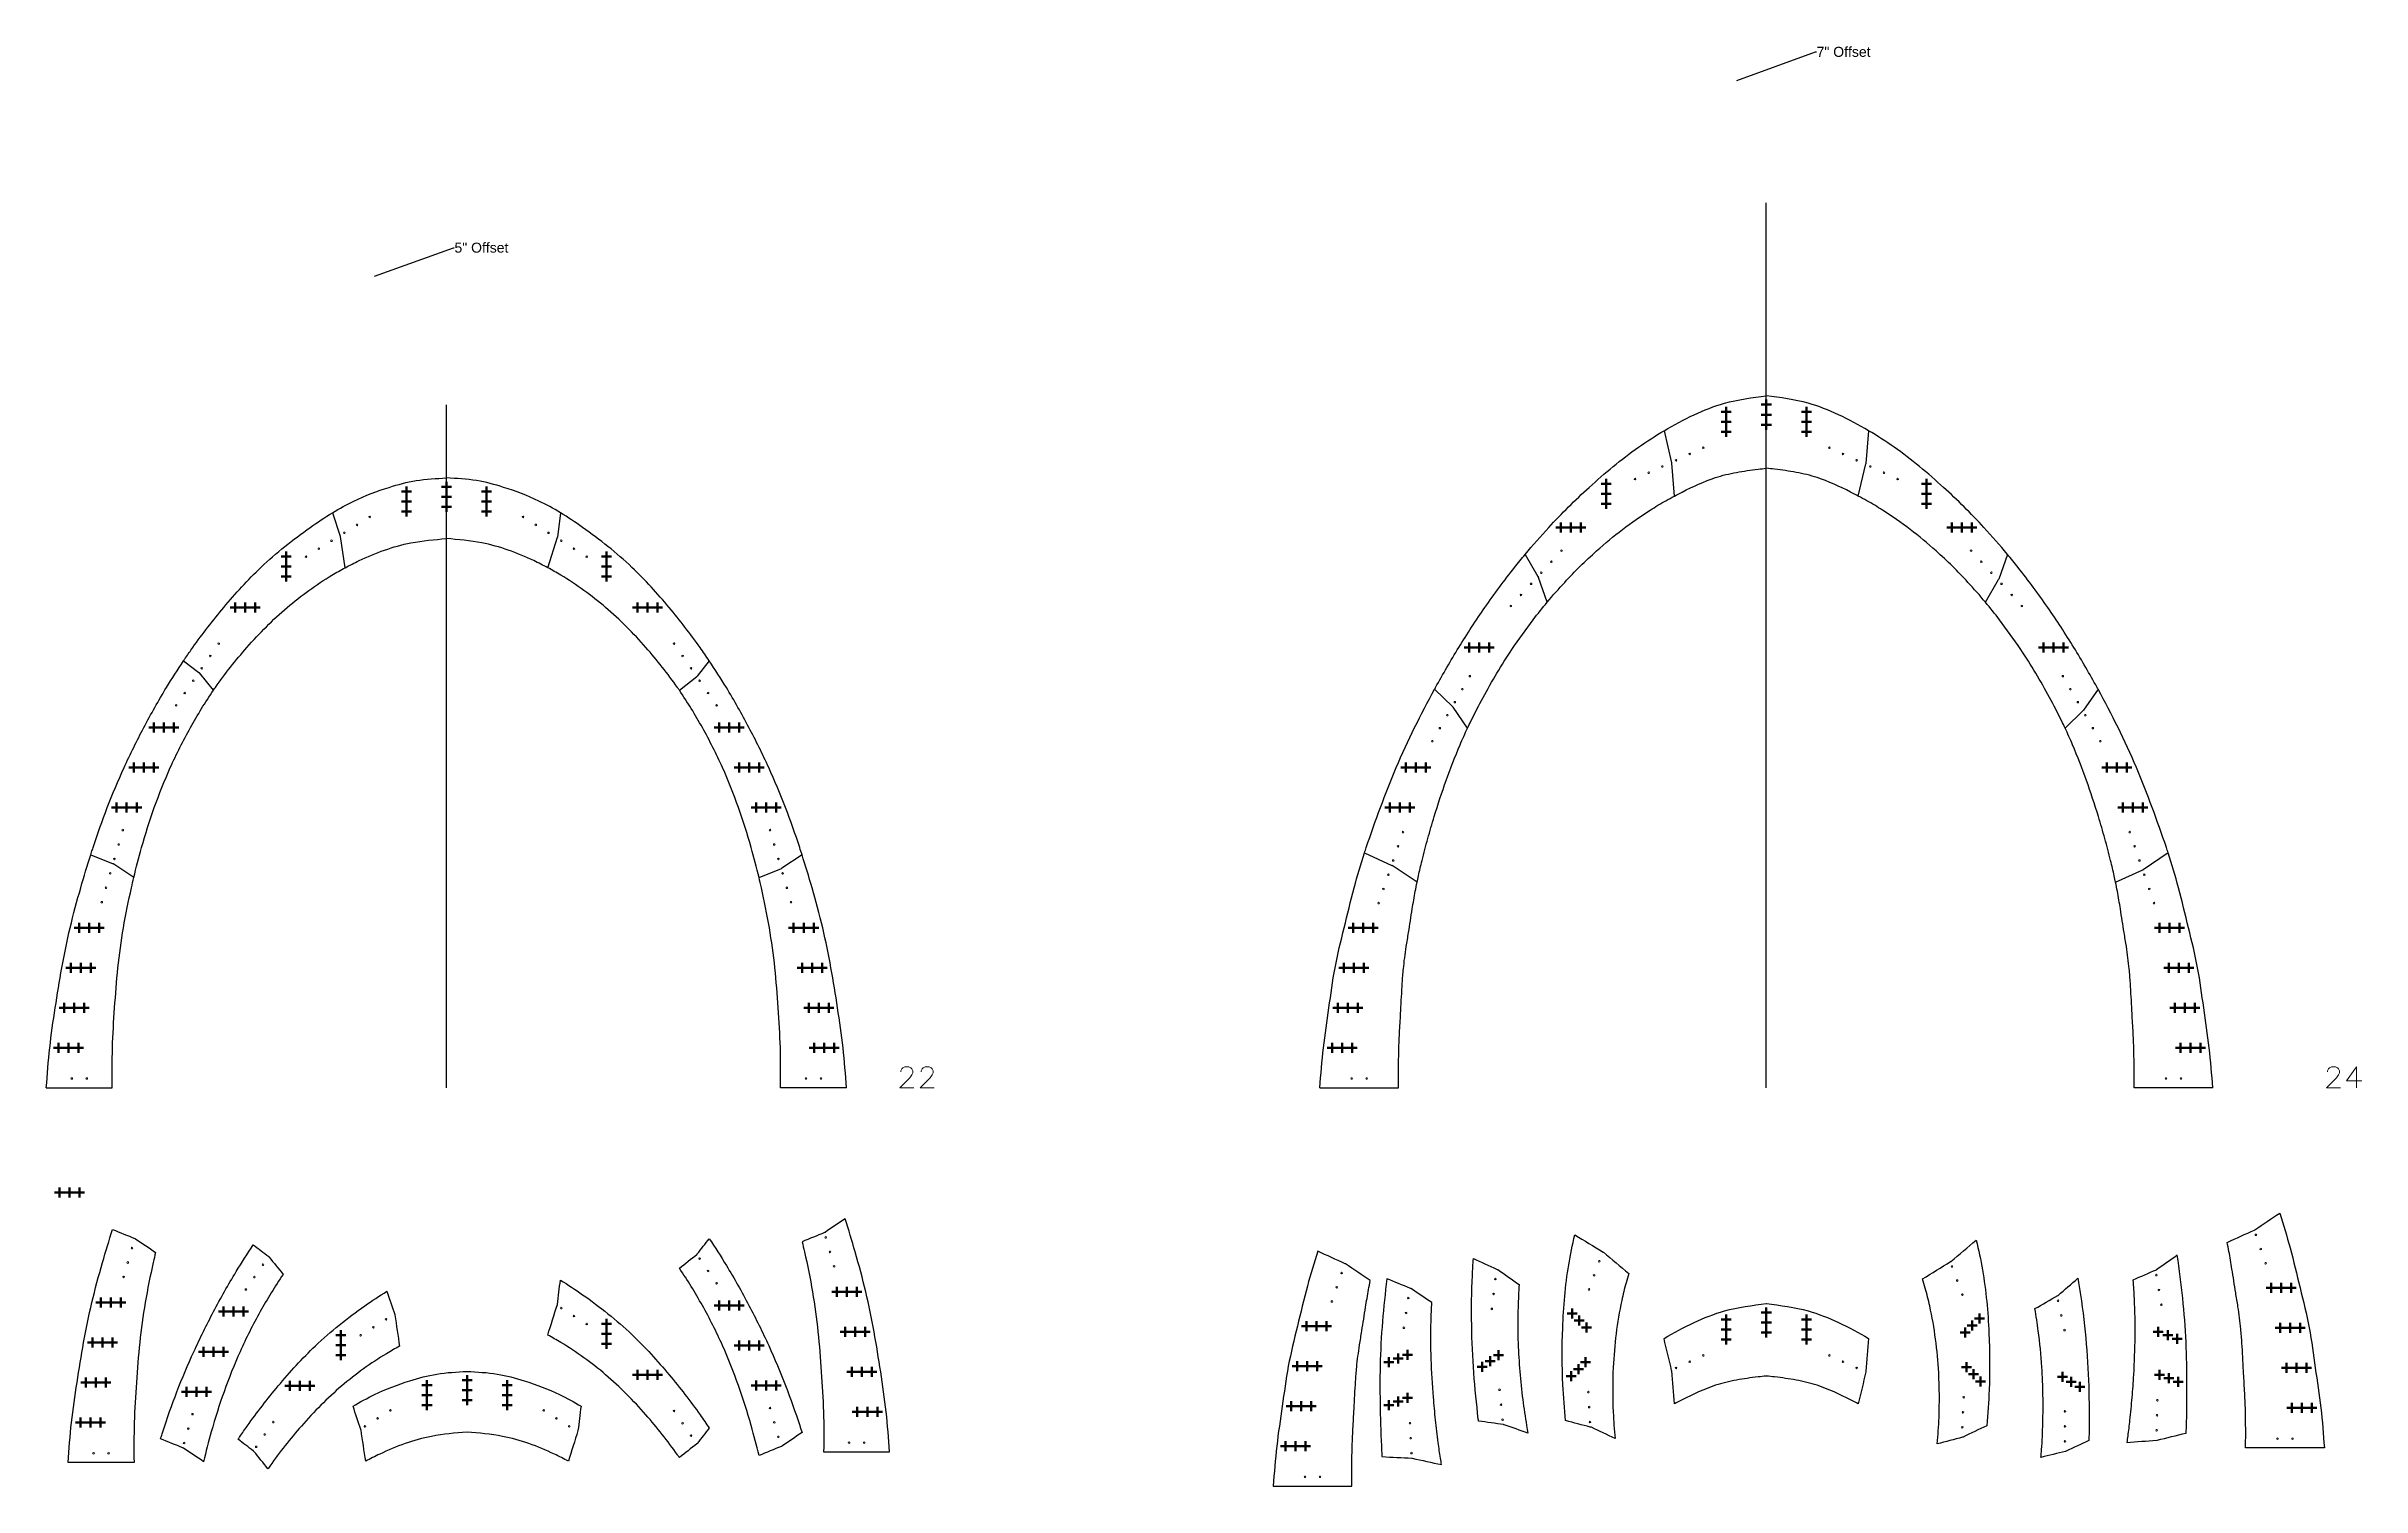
# Model space of a CAD drawing. Header units: inches. Extents: x -241 to 12541, y -1696 to 1281.
# Drawn here: x 4553 to 5479, y 35 to 611 of the extents above; entities that cross this region are included whole.
import ezdxf
from ezdxf import colors
from ezdxf.entities.mleader import LeaderData, LeaderLine
from ezdxf.math import Vec2, Vec3

# ---------------------------------------------------------------- set-up
doc = ezdxf.new("R2010")
doc.units = ezdxf.units.IN
doc.header["$MEASUREMENT"] = 0
doc.header["$PDMODE"] = 2
doc.header["$PDSIZE"] = 2
for name, color, linetype, lineweight in [('Annotation', 7, 'Continuous', 9), ('Drilling', 3, 'Continuous', 13), ('Engrave', 4, 'Continuous', 50)]:
    doc.layers.add(name, color=color, linetype=linetype, lineweight=lineweight)
doc.styles.get("Standard").update_dxf_attribs({"font": 'Arial.ttf'})

# ---------------------------------------------------------------- blocks, each defined once
blk = doc.blocks.new('*U1716')
at = {"layer": 'Engrave'}
blk.add_point((0, 0), dxfattribs=at)
blk = doc.blocks.new('*U1717')
at = {"layer": 'Engrave', "color": 0, "linetype": 'ByBlock', "lineweight": -2, "transparency": 16777216}
for p in [(0, 0), (4, 0), (8, 0)]:
    blk.add_blockref('*U1716', p, dxfattribs=at)
blk = doc.blocks.new('*U1720')
at = {"layer": 'Engrave'}
blk.add_point((0, 0), dxfattribs=at)
blk = doc.blocks.new('*U1721')
at = {"layer": 'Engrave', "color": 0, "linetype": 'ByBlock', "lineweight": -2, "transparency": 16777216}
for p in [(0, 0), (4, 0), (8, 0)]:
    blk.add_blockref('*U1720', p, dxfattribs=at)
blk = doc.blocks.new('*U1722')
at = {"layer": 'Engrave'}
blk.add_point((0, 0), dxfattribs=at)
blk = doc.blocks.new('*U1723')
at = {"layer": 'Engrave', "color": 0, "linetype": 'ByBlock', "lineweight": -2, "transparency": 16777216}
for p in [(0, 0), (4, 0), (8, 0)]:
    blk.add_blockref('*U1722', p, dxfattribs=at)
blk = doc.blocks.new('*U1724')
at = {"layer": 'Engrave'}
blk.add_point((0, 0), dxfattribs=at)
blk = doc.blocks.new('*U1725')
at = {"layer": 'Engrave', "color": 0, "linetype": 'ByBlock', "lineweight": -2, "transparency": 16777216}
for p in [(0, 0), (4, 0), (8, 0)]:
    blk.add_blockref('*U1724', p, dxfattribs=at)
blk = doc.blocks.new('*U1726')
at = {"layer": 'Engrave'}
blk.add_point((0, 0), dxfattribs=at)
blk = doc.blocks.new('*U1727')
at = {"layer": 'Engrave', "color": 0, "linetype": 'ByBlock', "lineweight": -2, "transparency": 16777216}
for p in [(0, 0), (4, 0), (8, 0)]:
    blk.add_blockref('*U1726', p, dxfattribs=at)
blk = doc.blocks.new('*U1728')
at = {"layer": 'Engrave'}
blk.add_point((0, 0), dxfattribs=at)
blk = doc.blocks.new('*U1729')
at = {"layer": 'Engrave', "color": 0, "linetype": 'ByBlock', "lineweight": -2, "transparency": 16777216}
for p in [(0, 0), (4, 0), (8, 0)]:
    blk.add_blockref('*U1728', p, dxfattribs=at)
blk = doc.blocks.new('*U1772')
at = {"layer": 'Engrave'}
blk.add_point((0, 0), dxfattribs=at)
blk = doc.blocks.new('*U1773')
at = {"layer": 'Engrave', "color": 0, "linetype": 'ByBlock', "lineweight": -2, "transparency": 16777216}
for p in [(0, 0), (4, 0), (8, 0)]:
    blk.add_blockref('*U1772', p, dxfattribs=at)
blk = doc.blocks.new('*U1774')
at = {"layer": 'Engrave'}
blk.add_point((0, 0), dxfattribs=at)
blk = doc.blocks.new('*U1775')
at = {"layer": 'Engrave', "color": 0, "linetype": 'ByBlock', "lineweight": -2, "transparency": 16777216}
for p in [(0, 0), (4, 0), (8, 0)]:
    blk.add_blockref('*U1774', p, dxfattribs=at)
blk = doc.blocks.new('*U1776')
at = {"layer": 'Engrave'}
blk.add_point((0, 0), dxfattribs=at)
blk = doc.blocks.new('*U1777')
at = {"layer": 'Engrave', "color": 0, "linetype": 'ByBlock', "lineweight": -2, "transparency": 16777216}
for p in [(0, 0), (4, 0), (8, 0)]:
    blk.add_blockref('*U1776', p, dxfattribs=at)
blk = doc.blocks.new('*U1778')
at = {"layer": 'Engrave'}
blk.add_point((0, 0), dxfattribs=at)
blk = doc.blocks.new('*U1779')
at = {"layer": 'Engrave', "color": 0, "linetype": 'ByBlock', "lineweight": -2, "transparency": 16777216}
for p in [(0, 0), (4, 0), (8, 0)]:
    blk.add_blockref('*U1778', p, dxfattribs=at)
blk = doc.blocks.new('*U1782')
at = {"layer": 'Engrave'}
blk.add_point((0, 0), dxfattribs=at)
blk = doc.blocks.new('*U1783')
at = {"layer": 'Engrave', "color": 0, "linetype": 'ByBlock', "lineweight": -2, "transparency": 16777216}
for p in [(0, 0), (4, 0), (8, 0)]:
    blk.add_blockref('*U1782', p, dxfattribs=at)
blk = doc.blocks.new('*U1784')
at = {"layer": 'Engrave'}
blk.add_point((0, 0), dxfattribs=at)
blk = doc.blocks.new('*U1785')
at = {"layer": 'Engrave', "color": 0, "linetype": 'ByBlock', "lineweight": -2, "transparency": 16777216}
for p in [(0, 0), (4, 0), (8, 0)]:
    blk.add_blockref('*U1784', p, dxfattribs=at)
blk = doc.blocks.new('*U1786')
at = {"layer": 'Engrave'}
blk.add_point((0, 0), dxfattribs=at)
blk = doc.blocks.new('*U1787')
at = {"layer": 'Engrave', "color": 0, "linetype": 'ByBlock', "lineweight": -2, "transparency": 16777216}
for p in [(0, 0), (4, 0), (8, 0)]:
    blk.add_blockref('*U1786', p, dxfattribs=at)
blk = doc.blocks.new('*U1788')
at = {"layer": 'Engrave'}
blk.add_point((0, 0), dxfattribs=at)
blk = doc.blocks.new('*U1789')
at = {"layer": 'Engrave', "color": 0, "linetype": 'ByBlock', "lineweight": -2, "transparency": 16777216}
for p in [(0, 0), (4, 0), (8, 0)]:
    blk.add_blockref('*U1788', p, dxfattribs=at)
blk = doc.blocks.new('*U1790')
at = {"layer": 'Engrave'}
blk.add_point((0, 0), dxfattribs=at)
blk = doc.blocks.new('*U1791')
at = {"layer": 'Engrave', "color": 0, "linetype": 'ByBlock', "lineweight": -2, "transparency": 16777216}
for p in [(0, 0), (4, 0), (8, 0)]:
    blk.add_blockref('*U1790', p, dxfattribs=at)
blk = doc.blocks.new('*U1792')
at = {"layer": 'Engrave'}
blk.add_point((0, 0), dxfattribs=at)
blk = doc.blocks.new('*U1793')
at = {"layer": 'Engrave', "color": 0, "linetype": 'ByBlock', "lineweight": -2, "transparency": 16777216}
for p in [(0, 0), (4, 0), (8, 0)]:
    blk.add_blockref('*U1792', p, dxfattribs=at)
blk = doc.blocks.new('*U1794')
at = {"layer": 'Engrave'}
blk.add_point((0, 0), dxfattribs=at)
blk = doc.blocks.new('*U1795')
at = {"layer": 'Engrave', "color": 0, "linetype": 'ByBlock', "lineweight": -2, "transparency": 16777216}
for p in [(0, 0), (4, 0), (8, 0)]:
    blk.add_blockref('*U1794', p, dxfattribs=at)
blk = doc.blocks.new('*U1796')
at = {"layer": 'Engrave'}
blk.add_point((0, 0), dxfattribs=at)
blk = doc.blocks.new('*U1797')
at = {"layer": 'Engrave', "color": 0, "linetype": 'ByBlock', "lineweight": -2, "transparency": 16777216}
for p in [(0, 0), (4, 0), (8, 0)]:
    blk.add_blockref('*U1796', p, dxfattribs=at)
blk = doc.blocks.new('*U1798')
at = {"layer": 'Engrave'}
blk.add_point((0, 0), dxfattribs=at)
blk = doc.blocks.new('*U1799')
at = {"layer": 'Engrave', "color": 0, "linetype": 'ByBlock', "lineweight": -2, "transparency": 16777216}
for p in [(0, 0), (4, 0), (8, 0)]:
    blk.add_blockref('*U1798', p, dxfattribs=at)
blk = doc.blocks.new('*U1800')
at = {"layer": 'Engrave'}
blk.add_point((0, 0), dxfattribs=at)
blk = doc.blocks.new('*U1801')
at = {"layer": 'Engrave', "color": 0, "linetype": 'ByBlock', "lineweight": -2, "transparency": 16777216}
for p in [(0, 0), (4, 0), (8, 0)]:
    blk.add_blockref('*U1800', p, dxfattribs=at)
blk = doc.blocks.new('*U1802')
at = {"layer": 'Engrave'}
blk.add_point((0, 0), dxfattribs=at)
blk = doc.blocks.new('*U1803')
at = {"layer": 'Engrave', "color": 0, "linetype": 'ByBlock', "lineweight": -2, "transparency": 16777216}
for p in [(0, 0), (4, 0), (8, 0)]:
    blk.add_blockref('*U1802', p, dxfattribs=at)
blk = doc.blocks.new('*U1806')
at = {"layer": 'Engrave'}
blk.add_point((0, 0), dxfattribs=at)
blk = doc.blocks.new('*U1807')
at = {"layer": 'Engrave', "color": 0, "linetype": 'ByBlock', "lineweight": -2, "transparency": 16777216}
for p in [(0, 0), (4, 0), (8, 0)]:
    blk.add_blockref('*U1806', p, dxfattribs=at)
blk = doc.blocks.new('*U1808')
at = {"layer": 'Engrave'}
blk.add_point((0, 0), dxfattribs=at)
blk = doc.blocks.new('*U1809')
at = {"layer": 'Engrave', "color": 0, "linetype": 'ByBlock', "lineweight": -2, "transparency": 16777216}
for p in [(0, 0), (4, 0), (8, 0)]:
    blk.add_blockref('*U1808', p, dxfattribs=at)
blk = doc.blocks.new('*U1810')
at = {"layer": 'Engrave'}
blk.add_point((0, 0), dxfattribs=at)
blk = doc.blocks.new('*U1811')
at = {"layer": 'Engrave', "color": 0, "linetype": 'ByBlock', "lineweight": -2, "transparency": 16777216}
for p in [(0, 0), (4, 0), (8, 0)]:
    blk.add_blockref('*U1810', p, dxfattribs=at)
blk = doc.blocks.new('*U1812')
at = {"layer": 'Engrave'}
blk.add_point((0, 0), dxfattribs=at)
blk = doc.blocks.new('*U1813')
at = {"layer": 'Engrave', "color": 0, "linetype": 'ByBlock', "lineweight": -2, "transparency": 16777216}
for p in [(0, 0), (4, 0), (8, 0)]:
    blk.add_blockref('*U1812', p, dxfattribs=at)
blk = doc.blocks.new('*U1814')
at = {"layer": 'Engrave'}
blk.add_point((0, 0), dxfattribs=at)
blk = doc.blocks.new('*U1815')
at = {"layer": 'Engrave', "color": 0, "linetype": 'ByBlock', "lineweight": -2, "transparency": 16777216}
for p in [(0, 0), (4, 0), (8, 0)]:
    blk.add_blockref('*U1814', p, dxfattribs=at)
blk = doc.blocks.new('*U1816')
at = {"layer": 'Engrave'}
blk.add_point((0, 0), dxfattribs=at)
blk = doc.blocks.new('*U1817')
at = {"layer": 'Engrave', "color": 0, "linetype": 'ByBlock', "lineweight": -2, "transparency": 16777216}
for p in [(0, 0), (4, 0), (8, 0)]:
    blk.add_blockref('*U1816', p, dxfattribs=at)
blk = doc.blocks.new('*U1818')
at = {"layer": 'Engrave'}
blk.add_point((0, 0), dxfattribs=at)
blk = doc.blocks.new('*U1819')
at = {"layer": 'Engrave', "color": 0, "linetype": 'ByBlock', "lineweight": -2, "transparency": 16777216}
for p in [(0, 0), (4, 0), (8, 0)]:
    blk.add_blockref('*U1818', p, dxfattribs=at)
blk = doc.blocks.new('*U1820')
at = {"layer": 'Engrave'}
blk.add_point((0, 0), dxfattribs=at)
blk = doc.blocks.new('*U1821')
at = {"layer": 'Engrave', "color": 0, "linetype": 'ByBlock', "lineweight": -2, "transparency": 16777216}
for p in [(0, 0), (4, 0), (8, 0)]:
    blk.add_blockref('*U1820', p, dxfattribs=at)
blk = doc.blocks.new('*U1822')
at = {"layer": 'Engrave'}
blk.add_point((0, 0), dxfattribs=at)
blk = doc.blocks.new('*U1823')
at = {"layer": 'Engrave', "color": 0, "linetype": 'ByBlock', "lineweight": -2, "transparency": 16777216}
for p in [(0, 0), (4, 0), (8, 0)]:
    blk.add_blockref('*U1822', p, dxfattribs=at)
blk = doc.blocks.new('*U1824')
at = {"layer": 'Engrave'}
blk.add_point((0, 0), dxfattribs=at)
blk = doc.blocks.new('*U1825')
at = {"layer": 'Engrave', "color": 0, "linetype": 'ByBlock', "lineweight": -2, "transparency": 16777216}
for p in [(0, 0), (4, 0), (8, 0)]:
    blk.add_blockref('*U1824', p, dxfattribs=at)
blk = doc.blocks.new('*U1826')
at = {"layer": 'Engrave'}
blk.add_point((0, 0), dxfattribs=at)
blk = doc.blocks.new('*U1827')
at = {"layer": 'Engrave', "color": 0, "linetype": 'ByBlock', "lineweight": -2, "transparency": 16777216}
for p in [(0, 0), (4, 0), (8, 0)]:
    blk.add_blockref('*U1826', p, dxfattribs=at)
blk = doc.blocks.new('*U1828')
at = {"layer": 'Engrave'}
blk.add_point((0, 0), dxfattribs=at)
blk = doc.blocks.new('*U1829')
at = {"layer": 'Engrave', "color": 0, "linetype": 'ByBlock', "lineweight": -2, "transparency": 16777216}
for p in [(0, 0), (4, 0), (8, 0)]:
    blk.add_blockref('*U1828', p, dxfattribs=at)
blk = doc.blocks.new('*U1830')
at = {"layer": 'Engrave'}
blk.add_point((0, 0), dxfattribs=at)
blk = doc.blocks.new('*U1831')
at = {"layer": 'Engrave', "color": 0, "linetype": 'ByBlock', "lineweight": -2, "transparency": 16777216}
for p in [(0, 0), (4, 0), (8, 0)]:
    blk.add_blockref('*U1830', p, dxfattribs=at)
blk = doc.blocks.new('*U1834')
at = {"layer": 'Engrave'}
blk.add_point((0, 0), dxfattribs=at)
blk = doc.blocks.new('*U1835')
at = {"layer": 'Engrave', "color": 0, "linetype": 'ByBlock', "lineweight": -2, "transparency": 16777216}
for p in [(0, 0), (4, 0), (8, 0)]:
    blk.add_blockref('*U1834', p, dxfattribs=at)
blk = doc.blocks.new('*U1836')
at = {"layer": 'Engrave'}
blk.add_point((0, 0), dxfattribs=at)
blk = doc.blocks.new('*U1837')
at = {"layer": 'Engrave', "color": 0, "linetype": 'ByBlock', "lineweight": -2, "transparency": 16777216}
for p in [(0, 0), (4, 0), (8, 0)]:
    blk.add_blockref('*U1836', p, dxfattribs=at)
blk = doc.blocks.new('*U1838')
at = {"layer": 'Engrave'}
blk.add_point((0, 0), dxfattribs=at)
blk = doc.blocks.new('*U1839')
at = {"layer": 'Engrave', "color": 0, "linetype": 'ByBlock', "lineweight": -2, "transparency": 16777216}
for p in [(0, 0), (4, 0), (8, 0)]:
    blk.add_blockref('*U1838', p, dxfattribs=at)
blk = doc.blocks.new('*U1840')
at = {"layer": 'Engrave'}
blk.add_point((0, 0), dxfattribs=at)
blk = doc.blocks.new('*U1841')
at = {"layer": 'Engrave', "color": 0, "linetype": 'ByBlock', "lineweight": -2, "transparency": 16777216}
for p in [(0, 0), (4, 0), (8, 0)]:
    blk.add_blockref('*U1840', p, dxfattribs=at)
blk = doc.blocks.new('*U1842')
at = {"layer": 'Engrave'}
blk.add_point((0, 0), dxfattribs=at)
blk = doc.blocks.new('*U1843')
at = {"layer": 'Engrave', "color": 0, "linetype": 'ByBlock', "lineweight": -2, "transparency": 16777216}
for p in [(0, 0), (4, 0), (8, 0)]:
    blk.add_blockref('*U1842', p, dxfattribs=at)
blk = doc.blocks.new('*U1844')
at = {"layer": 'Engrave'}
blk.add_point((0, 0), dxfattribs=at)
blk = doc.blocks.new('*U1845')
at = {"layer": 'Engrave', "color": 0, "linetype": 'ByBlock', "lineweight": -2, "transparency": 16777216}
for p in [(0, 0), (4, 0), (8, 0)]:
    blk.add_blockref('*U1844', p, dxfattribs=at)
blk = doc.blocks.new('*U1846')
at = {"layer": 'Engrave'}
blk.add_point((0, 0), dxfattribs=at)
blk = doc.blocks.new('*U1847')
at = {"layer": 'Engrave', "color": 0, "linetype": 'ByBlock', "lineweight": -2, "transparency": 16777216}
for p in [(0, 0), (4, 0), (8, 0)]:
    blk.add_blockref('*U1846', p, dxfattribs=at)
blk = doc.blocks.new('*U1848')
at = {"layer": 'Engrave'}
blk.add_point((0, 0), dxfattribs=at)
blk = doc.blocks.new('*U1849')
at = {"layer": 'Engrave', "color": 0, "linetype": 'ByBlock', "lineweight": -2, "transparency": 16777216}
for p in [(0, 0), (4, 0), (8, 0)]:
    blk.add_blockref('*U1848', p, dxfattribs=at)
blk = doc.blocks.new('*U1850')
at = {"layer": 'Engrave'}
blk.add_point((0, 0), dxfattribs=at)
blk = doc.blocks.new('*U1851')
at = {"layer": 'Engrave', "color": 0, "linetype": 'ByBlock', "lineweight": -2, "transparency": 16777216}
for p in [(0, 0), (4, 0), (8, 0)]:
    blk.add_blockref('*U1850', p, dxfattribs=at)
blk = doc.blocks.new('*U1854')
at = {"layer": 'Engrave'}
blk.add_point((0, 0), dxfattribs=at)
blk = doc.blocks.new('*U1855')
at = {"layer": 'Engrave', "color": 0, "linetype": 'ByBlock', "lineweight": -2, "transparency": 16777216}
for p in [(0, 0), (4, 0), (8, 0)]:
    blk.add_blockref('*U1854', p, dxfattribs=at)
blk = doc.blocks.new('*U1856')
at = {"layer": 'Engrave'}
blk.add_point((0, 0), dxfattribs=at)
blk = doc.blocks.new('*U1857')
at = {"layer": 'Engrave', "color": 0, "linetype": 'ByBlock', "lineweight": -2, "transparency": 16777216}
for p in [(0, 0), (4, 0), (8, 0)]:
    blk.add_blockref('*U1856', p, dxfattribs=at)
blk = doc.blocks.new('*U1858')
at = {"layer": 'Engrave'}
blk.add_point((0, 0), dxfattribs=at)
blk = doc.blocks.new('*U1859')
at = {"layer": 'Engrave', "color": 0, "linetype": 'ByBlock', "lineweight": -2, "transparency": 16777216}
for p in [(0, 0), (4, 0), (8, 0)]:
    blk.add_blockref('*U1858', p, dxfattribs=at)
blk = doc.blocks.new('*U1860')
at = {"layer": 'Engrave'}
blk.add_point((0, 0), dxfattribs=at)
blk = doc.blocks.new('*U1861')
at = {"layer": 'Engrave', "color": 0, "linetype": 'ByBlock', "lineweight": -2, "transparency": 16777216}
for p in [(0, 0), (4, 0), (8, 0)]:
    blk.add_blockref('*U1860', p, dxfattribs=at)
blk = doc.blocks.new('*U1862')
at = {"layer": 'Engrave'}
blk.add_point((0, 0), dxfattribs=at)
blk = doc.blocks.new('*U1863')
at = {"layer": 'Engrave', "color": 0, "linetype": 'ByBlock', "lineweight": -2, "transparency": 16777216}
for p in [(0, 0), (4, 0), (8, 0)]:
    blk.add_blockref('*U1862', p, dxfattribs=at)
blk = doc.blocks.new('*U1864')
at = {"layer": 'Engrave'}
blk.add_point((0, 0), dxfattribs=at)
blk = doc.blocks.new('*U1865')
at = {"layer": 'Engrave', "color": 0, "linetype": 'ByBlock', "lineweight": -2, "transparency": 16777216}
for p in [(0, 0), (4, 0), (8, 0)]:
    blk.add_blockref('*U1864', p, dxfattribs=at)
blk = doc.blocks.new('*U1868')
at = {"layer": 'Engrave'}
blk.add_point((0, 0), dxfattribs=at)
blk = doc.blocks.new('*U1869')
at = {"layer": 'Engrave', "color": 0, "linetype": 'ByBlock', "lineweight": -2, "transparency": 16777216}
for p in [(0, 0), (4, 0), (8, 0)]:
    blk.add_blockref('*U1868', p, dxfattribs=at)
blk = doc.blocks.new('*U1870')
at = {"layer": 'Engrave'}
blk.add_point((0, 0), dxfattribs=at)
blk = doc.blocks.new('*U1871')
at = {"layer": 'Engrave', "color": 0, "linetype": 'ByBlock', "lineweight": -2, "transparency": 16777216}
for p in [(0, 0), (4, 0), (8, 0)]:
    blk.add_blockref('*U1870', p, dxfattribs=at)
blk = doc.blocks.new('*U1872')
at = {"layer": 'Engrave'}
blk.add_point((0, 0), dxfattribs=at)
blk = doc.blocks.new('*U1873')
at = {"layer": 'Engrave', "color": 0, "linetype": 'ByBlock', "lineweight": -2, "transparency": 16777216}
for p in [(0, 0), (4, 0), (8, 0)]:
    blk.add_blockref('*U1872', p, dxfattribs=at)
blk = doc.blocks.new('*U1874')
at = {"layer": 'Engrave'}
blk.add_point((0, 0), dxfattribs=at)
blk = doc.blocks.new('*U1875')
at = {"layer": 'Engrave', "color": 0, "linetype": 'ByBlock', "lineweight": -2, "transparency": 16777216}
for p in [(0, 0), (4, 0), (8, 0)]:
    blk.add_blockref('*U1874', p, dxfattribs=at)
blk = doc.blocks.new('*U1876')
at = {"layer": 'Engrave'}
blk.add_point((0, 0), dxfattribs=at)
blk = doc.blocks.new('*U1877')
at = {"layer": 'Engrave', "color": 0, "linetype": 'ByBlock', "lineweight": -2, "transparency": 16777216}
for p in [(0, 0), (4, 0), (8, 0)]:
    blk.add_blockref('*U1876', p, dxfattribs=at)
blk = doc.blocks.new('*U1878')
at = {"layer": 'Engrave'}
blk.add_point((0, 0), dxfattribs=at)
blk = doc.blocks.new('*U1879')
at = {"layer": 'Engrave', "color": 0, "linetype": 'ByBlock', "lineweight": -2, "transparency": 16777216}
for p in [(0, 0), (4, 0), (8, 0)]:
    blk.add_blockref('*U1878', p, dxfattribs=at)
blk = doc.blocks.new('*U1880')
at = {"layer": 'Engrave'}
blk.add_point((0, 0), dxfattribs=at)
blk = doc.blocks.new('*U1881')
at = {"layer": 'Engrave', "color": 0, "linetype": 'ByBlock', "lineweight": -2, "transparency": 16777216}
for p in [(0, 0), (4, 0), (8, 0)]:
    blk.add_blockref('*U1880', p, dxfattribs=at)
blk = doc.blocks.new('*U1882')
at = {"layer": 'Engrave'}
blk.add_point((0, 0), dxfattribs=at)
blk = doc.blocks.new('*U1883')
at = {"layer": 'Engrave', "color": 0, "linetype": 'ByBlock', "lineweight": -2, "transparency": 16777216}
for p in [(0, 0), (4, 0), (8, 0)]:
    blk.add_blockref('*U1882', p, dxfattribs=at)
blk = doc.blocks.new('*U1884')
at = {"layer": 'Engrave'}
blk.add_point((0, 0), dxfattribs=at)
blk = doc.blocks.new('*U1885')
at = {"layer": 'Engrave', "color": 0, "linetype": 'ByBlock', "lineweight": -2, "transparency": 16777216}
for p in [(0, 0), (4, 0), (8, 0)]:
    blk.add_blockref('*U1884', p, dxfattribs=at)
blk = doc.blocks.new('*U1886')
at = {"layer": 'Engrave'}
blk.add_point((0, 0), dxfattribs=at)
blk = doc.blocks.new('*U1887')
at = {"layer": 'Engrave', "color": 0, "linetype": 'ByBlock', "lineweight": -2, "transparency": 16777216}
for p in [(0, 0), (4, 0), (8, 0)]:
    blk.add_blockref('*U1886', p, dxfattribs=at)
blk = doc.blocks.new('*U1888')
at = {"layer": 'Engrave'}
blk.add_point((0, 0), dxfattribs=at)
blk = doc.blocks.new('*U1889')
at = {"layer": 'Engrave', "color": 0, "linetype": 'ByBlock', "lineweight": -2, "transparency": 16777216}
for p in [(0, 0), (4, 0), (8, 0)]:
    blk.add_blockref('*U1888', p, dxfattribs=at)
blk = doc.blocks.new('*U1890')
at = {"layer": 'Engrave'}
blk.add_point((0, 0), dxfattribs=at)
blk = doc.blocks.new('*U1891')
at = {"layer": 'Engrave', "color": 0, "linetype": 'ByBlock', "lineweight": -2, "transparency": 16777216}
for p in [(0, 0), (4, 0), (8, 0)]:
    blk.add_blockref('*U1890', p, dxfattribs=at)
blk = doc.blocks.new('*U1892')
at = {"layer": 'Engrave'}
blk.add_point((0, 0), dxfattribs=at)
blk = doc.blocks.new('*U1893')
at = {"layer": 'Engrave', "color": 0, "linetype": 'ByBlock', "lineweight": -2, "transparency": 16777216}
for p in [(0, 0), (4, 0), (8, 0)]:
    blk.add_blockref('*U1892', p, dxfattribs=at)
blk = doc.blocks.new('*U1894')
at = {"layer": 'Engrave'}
blk.add_point((0, 0), dxfattribs=at)
blk = doc.blocks.new('*U1895')
at = {"layer": 'Engrave', "color": 0, "linetype": 'ByBlock', "lineweight": -2, "transparency": 16777216}
for p in [(0, 0), (4, 0), (8, 0)]:
    blk.add_blockref('*U1894', p, dxfattribs=at)
blk = doc.blocks.new('*U1898')
at = {"layer": 'Engrave'}
blk.add_point((0, 0), dxfattribs=at)
blk = doc.blocks.new('*U1899')
at = {"layer": 'Engrave', "color": 0, "linetype": 'ByBlock', "lineweight": -2, "transparency": 16777216}
for p in [(0, 0), (4, 0), (8, 0)]:
    blk.add_blockref('*U1898', p, dxfattribs=at)
blk = doc.blocks.new('*U1900')
at = {"layer": 'Engrave'}
blk.add_point((0, 0), dxfattribs=at)
blk = doc.blocks.new('*U1901')
at = {"layer": 'Engrave', "color": 0, "linetype": 'ByBlock', "lineweight": -2, "transparency": 16777216}
for p in [(0, 0), (4, 0), (8, 0)]:
    blk.add_blockref('*U1900', p, dxfattribs=at)
blk = doc.blocks.new('*U1902')
at = {"layer": 'Engrave'}
blk.add_point((0, 0), dxfattribs=at)
blk = doc.blocks.new('*U1903')
at = {"layer": 'Engrave', "color": 0, "linetype": 'ByBlock', "lineweight": -2, "transparency": 16777216}
for p in [(0, 0), (4, 0), (8, 0)]:
    blk.add_blockref('*U1902', p, dxfattribs=at)
blk = doc.blocks.new('*U1904')
at = {"layer": 'Engrave'}
blk.add_point((0, 0), dxfattribs=at)
blk = doc.blocks.new('*U1905')
at = {"layer": 'Engrave', "color": 0, "linetype": 'ByBlock', "lineweight": -2, "transparency": 16777216}
for p in [(0, 0), (4, 0), (8, 0)]:
    blk.add_blockref('*U1904', p, dxfattribs=at)
blk = doc.blocks.new('*U1906')
at = {"layer": 'Engrave'}
blk.add_point((0, 0), dxfattribs=at)
blk = doc.blocks.new('*U1907')
at = {"layer": 'Engrave', "color": 0, "linetype": 'ByBlock', "lineweight": -2, "transparency": 16777216}
for p in [(0, 0), (4, 0), (8, 0)]:
    blk.add_blockref('*U1906', p, dxfattribs=at)
blk = doc.blocks.new('*U1908')
at = {"layer": 'Engrave'}
blk.add_point((0, 0), dxfattribs=at)
blk = doc.blocks.new('*U1909')
at = {"layer": 'Engrave', "color": 0, "linetype": 'ByBlock', "lineweight": -2, "transparency": 16777216}
for p in [(0, 0), (4, 0), (8, 0)]:
    blk.add_blockref('*U1908', p, dxfattribs=at)
blk = doc.blocks.new('*U1910')
at = {"layer": 'Engrave'}
blk.add_point((0, 0), dxfattribs=at)
blk = doc.blocks.new('*U1911')
at = {"layer": 'Engrave', "color": 0, "linetype": 'ByBlock', "lineweight": -2, "transparency": 16777216}
for p in [(0, 0), (4, 0), (8, 0)]:
    blk.add_blockref('*U1910', p, dxfattribs=at)
blk = doc.blocks.new('*U1912')
at = {"layer": 'Engrave'}
blk.add_point((0, 0), dxfattribs=at)
blk = doc.blocks.new('*U1913')
at = {"layer": 'Engrave', "color": 0, "linetype": 'ByBlock', "lineweight": -2, "transparency": 16777216}
for p in [(0, 0), (4, 0), (8, 0)]:
    blk.add_blockref('*U1912', p, dxfattribs=at)
blk = doc.blocks.new('*U1914')
at = {"layer": 'Engrave'}
blk.add_point((0, 0), dxfattribs=at)
blk = doc.blocks.new('*U1915')
at = {"layer": 'Engrave', "color": 0, "linetype": 'ByBlock', "lineweight": -2, "transparency": 16777216}
for p in [(0, 0), (4, 0), (8, 0)]:
    blk.add_blockref('*U1914', p, dxfattribs=at)
blk = doc.blocks.new('*U1916')
at = {"layer": 'Engrave'}
blk.add_point((0, 0), dxfattribs=at)
blk = doc.blocks.new('*U1917')
at = {"layer": 'Engrave', "color": 0, "linetype": 'ByBlock', "lineweight": -2, "transparency": 16777216}
for p in [(0, 0), (4, 0), (8, 0)]:
    blk.add_blockref('*U1916', p, dxfattribs=at)
blk = doc.blocks.new('*U1918')
at = {"layer": 'Engrave'}
blk.add_point((0, 0), dxfattribs=at)
blk = doc.blocks.new('*U1919')
at = {"layer": 'Engrave', "color": 0, "linetype": 'ByBlock', "lineweight": -2, "transparency": 16777216}
for p in [(0, 0), (4, 0), (8, 0)]:
    blk.add_blockref('*U1918', p, dxfattribs=at)
blk = doc.blocks.new('*U1920')
at = {"layer": 'Engrave'}
blk.add_point((0, 0), dxfattribs=at)
blk = doc.blocks.new('*U1921')
at = {"layer": 'Engrave', "color": 0, "linetype": 'ByBlock', "lineweight": -2, "transparency": 16777216}
for p in [(0, 0), (4, 0), (8, 0)]:
    blk.add_blockref('*U1920', p, dxfattribs=at)
blk = doc.blocks.new('*U1922')
at = {"layer": 'Engrave'}
blk.add_point((0, 0), dxfattribs=at)
blk = doc.blocks.new('*U1923')
at = {"layer": 'Engrave', "color": 0, "linetype": 'ByBlock', "lineweight": -2, "transparency": 16777216}
for p in [(0, 0), (4, 0), (8, 0)]:
    blk.add_blockref('*U1922', p, dxfattribs=at)
blk = doc.blocks.new('*U1924')
at = {"layer": 'Engrave'}
blk.add_point((0, 0), dxfattribs=at)
blk = doc.blocks.new('*U1925')
at = {"layer": 'Engrave', "color": 0, "linetype": 'ByBlock', "lineweight": -2, "transparency": 16777216}
for p in [(0, 0), (4, 0), (8, 0)]:
    blk.add_blockref('*U1924', p, dxfattribs=at)
blk = doc.blocks.new('*U1926')
at = {"layer": 'Engrave'}
blk.add_point((0, 0), dxfattribs=at)
blk = doc.blocks.new('*U1927')
at = {"layer": 'Engrave', "color": 0, "linetype": 'ByBlock', "lineweight": -2, "transparency": 16777216}
for p in [(0, 0), (4, 0), (8, 0)]:
    blk.add_blockref('*U1926', p, dxfattribs=at)
blk = doc.blocks.new('*U1928')
at = {"layer": 'Engrave'}
blk.add_point((0, 0), dxfattribs=at)
blk = doc.blocks.new('*U1929')
at = {"layer": 'Engrave', "color": 0, "linetype": 'ByBlock', "lineweight": -2, "transparency": 16777216}
for p in [(0, 0), (4, 0), (8, 0)]:
    blk.add_blockref('*U1928', p, dxfattribs=at)
blk = doc.blocks.new('*U1930')
at = {"layer": 'Engrave'}
blk.add_point((0, 0), dxfattribs=at)
blk = doc.blocks.new('*U1931')
at = {"layer": 'Engrave', "color": 0, "linetype": 'ByBlock', "lineweight": -2, "transparency": 16777216}
for p in [(0, 0), (4, 0), (8, 0)]:
    blk.add_blockref('*U1930', p, dxfattribs=at)
blk = doc.blocks.new('*U1932')
at = {"layer": 'Engrave'}
blk.add_point((0, 0), dxfattribs=at)
blk = doc.blocks.new('*U1933')
at = {"layer": 'Engrave', "color": 0, "linetype": 'ByBlock', "lineweight": -2, "transparency": 16777216}
for p in [(0, 0), (4, 0), (8, 0)]:
    blk.add_blockref('*U1932', p, dxfattribs=at)
blk = doc.blocks.new('*U1934')
at = {"layer": 'Engrave'}
blk.add_point((0, 0), dxfattribs=at)
blk = doc.blocks.new('*U1935')
at = {"layer": 'Engrave', "color": 0, "linetype": 'ByBlock', "lineweight": -2, "transparency": 16777216}
for p in [(0, 0), (4, 0), (8, 0)]:
    blk.add_blockref('*U1934', p, dxfattribs=at)
blk = doc.blocks.new('*U1936')
at = {"layer": 'Engrave'}
blk.add_point((0, 0), dxfattribs=at)
blk = doc.blocks.new('*U1937')
at = {"layer": 'Engrave', "color": 0, "linetype": 'ByBlock', "lineweight": -2, "transparency": 16777216}
for p in [(0, 0), (4, 0), (8, 0)]:
    blk.add_blockref('*U1936', p, dxfattribs=at)
blk = doc.blocks.new('*U1938')
at = {"layer": 'Engrave'}
blk.add_point((0, 0), dxfattribs=at)
blk = doc.blocks.new('*U1939')
at = {"layer": 'Engrave', "color": 0, "linetype": 'ByBlock', "lineweight": -2, "transparency": 16777216}
for p in [(0, 0), (4, 0), (8, 0)]:
    blk.add_blockref('*U1938', p, dxfattribs=at)
blk = doc.blocks.new('*U1940')
at = {"layer": 'Engrave'}
blk.add_point((0, 0), dxfattribs=at)
blk = doc.blocks.new('*U1941')
at = {"layer": 'Engrave', "color": 0, "linetype": 'ByBlock', "lineweight": -2, "transparency": 16777216}
for p in [(0, 0), (4, 0), (8, 0)]:
    blk.add_blockref('*U1940', p, dxfattribs=at)

msp = doc.modelspace()

# ---------------------------------------------------------------- linework, layer by layer
for p, q in [((5240.66609, 194.83764), (5240.66609, 548.57224)), ((4713.14223, 194.83764), (4713.14223, 467.81385)), ((4713.14223, 194.83764), (4713.14223, 467.81385)), ((5199.77927, 457.47771), (5202.82119, 444.64599)), ((5281.5529, 457.47771), (5280.48071, 444.33402)), ((5202.82119, 444.64599), (5202.84484, 444.49663)), ((5203.91703, 431.35293), (5202.84484, 444.49663)), ((5277.41514, 431.35293), (5280.45706, 444.18465)), ((5280.48071, 444.33402), (5280.45706, 444.18465)), ((4667.57458, 424.6672), (4670.73258, 415.38809)), ((4758.70989, 424.6672), (4757.4908, 414.94153)), ((4670.77505, 415.21283), (4670.73258, 415.38809)), ((4672.6332, 402.70326), (4670.77505, 415.21283)), ((4753.65126, 402.70326), (4757.4908, 414.94153)), ((5144.27697, 408.03549), (5149.38206, 399.19321)), ((5337.05521, 408.03549), (5333.59306, 398.14774)), ((5149.38206, 399.19321), (5149.62675, 398.80869)), ((5153.0889, 388.92094), (5149.62675, 398.80869)), ((5328.24328, 388.92094), (5333.51349, 397.97516)), ((5333.51349, 397.97516), (5333.59306, 398.14774)), ((4608.09765, 365.52577), (4614.25603, 360.8357)), ((4818.18682, 365.52577), (4813.42247, 359.42467)), ((4614.42781, 360.66883), (4614.25603, 360.8357)), ((4620.03819, 353.72905), (4614.42781, 360.66883)), ((4806.24628, 353.72905), (4813.25353, 359.25493)), ((4813.25353, 359.25493), (4813.42247, 359.42467)), ((5108.06393, 354.11765), (5115.35991, 347.10746)), ((5373.26825, 354.11765), (5367.48571, 345.81487)), ((5115.35991, 347.10746), (5115.48766, 346.95789)), ((5121.2702, 338.6551), (5115.48766, 346.95789)), ((5360.06198, 338.6551), (5367.35795, 345.66529)), ((5367.35795, 345.66529), (5367.48571, 345.81487)), ((4571.01513, 288.02831), (4579.98586, 284.37893)), ((4855.26933, 288.02831), (4847.23357, 282.6229)), ((5080.07804, 288.73851), (5090.98396, 283.77307)), ((5401.25413, 288.73851), (5391.32207, 282.03412)), ((4588.20294, 278.87698), (4580.16718, 284.28239)), ((4838.08153, 278.87698), (4847.05225, 282.52636)), ((4847.05225, 282.52636), (4847.23357, 282.6229)), ((5090.98396, 283.77307), (5091.12908, 283.6918)), ((5101.06113, 276.98741), (5091.12908, 283.6918)), ((5380.27104, 276.98741), (5391.17696, 281.95285)), ((5391.17696, 281.95285), (5391.32207, 282.03412)), ((4553.23852, 194.83764), (4579.59634, 194.83764)), ((4873.04594, 194.83764), (4846.68813, 194.83764)), ((5062.23636, 194.83764), (5093.69759, 194.83764)), ((5419.09582, 194.83764), (5387.63458, 194.83764))]:
    msp.add_line(p, q)
for points, knots in [([(5199.77927, 457.47771), (5203.67552, 459.78569), (5211.52213, 463.9509), (5225.06146, 469.43739), (5235.02403, 470.6958), (5240.66275, 471.40804)], [306.700317388, 306.700317388, 306.700317388, 306.700317388, 320.271558645, 333.282579158, 350.250200525, 350.250200525, 350.250200525, 350.250200525]), ([(5281.5529, 457.47771), (5277.65665, 459.78569), (5269.81005, 463.9509), (5256.27072, 469.43739), (5246.30814, 470.6958), (5240.66942, 471.40804)], [306.700317388, 306.700317388, 306.700317388, 306.700317388, 320.271558645, 333.282579158, 350.250200525, 350.250200525, 350.250200525, 350.250200525]), ([(5144.27697, 408.03549), (5147.33354, 411.71741), (5155.46394, 421.02603), (5170.25233, 435.6984), (5185.76185, 448.56098), (5196.27743, 455.40337), (5199.77927, 457.47771)], [232.065204778, 232.065204778, 232.065204778, 232.065204778, 246.416893489, 269.121656611, 294.502865272, 306.700317388, 306.700317388, 306.700317388, 306.700317388]), ([(5337.05521, 408.03549), (5333.99863, 411.71741), (5325.86824, 421.02603), (5311.07985, 435.6984), (5295.57033, 448.56098), (5285.05474, 455.40337), (5281.5529, 457.47771)], [232.065204778, 232.065204778, 232.065204778, 232.065204778, 246.416893489, 269.121656611, 294.502865272, 306.700317388, 306.700317388, 306.700317388, 306.700317388]), ([(4667.57458, 424.6672), (4670.37797, 426.36622), (4677.65287, 430.38223), (4688.93361, 434.62435), (4701.32185, 438.01362), (4709.0891, 438.38987), (4713.14223, 438.58621)], [84.059217951, 84.059217951, 84.059217951, 84.059217951, 93.881863889, 108.980768588, 120.100664114, 132.235533968, 132.235533968, 132.235533968, 132.235533968]), ([(4758.70989, 424.6672), (4755.90649, 426.36622), (4748.6316, 430.38223), (4737.35085, 434.62435), (4724.96262, 438.01362), (4717.19536, 438.38987), (4713.14223, 438.58621)], [265.784387325, 265.784387325, 265.784387325, 265.784387325, 275.607033263, 290.705937962, 301.825833488, 313.960703341, 313.960703341, 313.960703341, 313.960703341]), ([(5203.91703, 431.35293), (5204.93609, 431.896), (5205.96207, 432.42969), (5211.37538, 435.18364), (5215.82169, 437.23917), (5221.72167, 439.1808), (5223.08609, 439.57468), (5225.85743, 440.26372), (5227.26187, 440.56128), (5231.52221, 441.34935), (5234.42518, 441.73488), (5238.45982, 442.21028), (5239.56124, 442.33406), (5240.66609, 442.45784)], [276.085583828, 276.085583828, 276.085583828, 276.085583828, 279.585374141, 279.585374141, 294.433615271, 294.433615271, 298.875085525, 298.875085525, 303.31655578, 303.31655578, 312.199496289, 312.199496289, 315.514728217, 315.514728217, 315.514728217, 315.514728217]), ([(5277.41514, 431.35293), (5276.39609, 431.896), (5275.37011, 432.42969), (5269.9568, 435.18364), (5265.51049, 437.23917), (5259.61051, 439.1808), (5258.24608, 439.57468), (5255.47474, 440.26372), (5254.07031, 440.56128), (5249.80997, 441.34935), (5246.907, 441.73488), (5242.87236, 442.21028), (5241.77094, 442.33406), (5240.66609, 442.45784)], [276.085583828, 276.085583828, 276.085583828, 276.085583828, 279.585374141, 279.585374141, 294.433615271, 294.433615271, 298.875085525, 298.875085525, 303.31655578, 303.31655578, 312.199496289, 312.199496289, 315.514728217, 315.514728217, 315.514728217, 315.514728217]), ([(5153.0889, 388.92094), (5155.34959, 391.63229), (5157.67688, 394.28618), (5164.12572, 401.25059), (5168.37611, 405.44142), (5176.16966, 412.41287), (5179.63182, 415.28785), (5186.77289, 420.75619), (5190.44969, 423.34518), (5196.29354, 427.04372), (5198.38778, 428.28998), (5201.6404, 430.12323), (5202.77436, 430.74398), (5203.91703, 431.35293)], [208.702376929, 208.702376929, 208.702376929, 208.702376929, 219.389578066, 219.389578066, 237.456801127, 237.456801127, 251.096967069, 251.096967069, 264.737133011, 264.737133011, 272.161253576, 272.161253576, 276.085583828, 276.085583828, 276.085583828, 276.085583828]), ([(5328.24328, 388.92094), (5325.98258, 391.63229), (5323.65529, 394.28618), (5317.20645, 401.25059), (5312.95607, 405.44142), (5305.16251, 412.41287), (5301.70036, 415.28785), (5294.55928, 420.75619), (5290.88248, 423.34518), (5285.03864, 427.04372), (5282.94439, 428.28998), (5279.69178, 430.12323), (5278.55781, 430.74398), (5277.41514, 431.35293)], [208.702376929, 208.702376929, 208.702376929, 208.702376929, 219.389578066, 219.389578066, 237.456801127, 237.456801127, 251.096967069, 251.096967069, 264.737133011, 264.737133011, 272.161253576, 272.161253576, 276.085583828, 276.085583828, 276.085583828, 276.085583828]), ([(4608.09765, 365.52577), (4608.36533, 365.92077), (4608.63302, 366.31578), (4608.9007, 366.71078), (4609.84509, 368.09599), (4614.65552, 375.00485), (4624.28173, 387.42193), (4639.42125, 404.13147), (4654.5464, 416.16063), (4664.55489, 422.83708), (4667.57458, 424.6672)], [0, 0, 0, 0, 1, 1, 1, 6.028724453, 26.252191456, 48.107631703, 73.47870157, 84.059217951, 84.059217951, 84.059217951, 84.059217951]), ([(4818.18682, 365.52577), (4816.98354, 367.31203), (4811.92141, 374.6276), (4802.00273, 387.42193), (4786.86322, 404.13147), (4771.73806, 416.16063), (4761.72958, 422.83708), (4758.70989, 424.6672)], [181.293948044, 181.293948044, 181.293948044, 181.293948044, 187.753893826, 207.977360829, 229.832801076, 255.203870943, 265.784387325, 265.784387325, 265.784387325, 265.784387325]), ([(4672.6332, 402.70326), (4674.47346, 403.69536), (4682.86151, 407.95199), (4696.33755, 412.92895), (4708.38951, 413.96202), (4713.14223, 414.36941)], [73.163650942, 73.163650942, 73.163650942, 73.163650942, 79.436357993, 101.35876412, 115.633008401, 115.633008401, 115.633008401, 115.633008401]), ([(4753.65126, 402.70326), (4751.811, 403.69536), (4743.42296, 407.95199), (4729.94691, 412.92895), (4717.89495, 413.96202), (4713.14223, 414.36941)], [238.990081052, 238.990081052, 238.990081052, 238.990081052, 245.262788104, 267.185194231, 281.459438512, 281.459438512, 281.459438512, 281.459438512]), ([(5108.06393, 354.11765), (5108.19565, 354.35777), (5111.29994, 360.00384), (5117.72325, 371.09423), (5128.19861, 387.16882), (5137.26546, 399.42707), (5142.8521, 406.3191), (5144.27697, 408.03549)], [167.02459459, 167.02459459, 167.02459459, 167.02459459, 167.846144492, 186.352272597, 205.459506901, 225.37494757, 232.065204778, 232.065204778, 232.065204778, 232.065204778]), ([(5373.26825, 354.11765), (5373.13652, 354.35777), (5370.03224, 360.00384), (5363.60892, 371.09423), (5353.13356, 387.16882), (5344.06672, 399.42707), (5338.48007, 406.3191), (5337.05521, 408.03549)], [167.02459459, 167.02459459, 167.02459459, 167.02459459, 167.846144492, 186.352272597, 205.459506901, 225.37494757, 232.065204778, 232.065204778, 232.065204778, 232.065204778]), ([(4620.03819, 353.72905), (4620.09919, 353.81784), (4620.16019, 353.90663), (4620.22118, 353.99543), (4620.41486, 354.27677), (4624.47769, 360.1398), (4633.63658, 371.66943), (4648.92756, 387.17675), (4662.74506, 397.11938), (4670.87156, 401.75354), (4672.6332, 402.70326)], [0, 0, 0, 0, 1, 1, 1, 2.02455033, 22.396910107, 45.085750624, 67.158901218, 73.163650942, 73.163650942, 73.163650942, 73.163650942]), ([(4806.24628, 353.72905), (4805.99224, 354.09962), (4801.8739, 360.05529), (4792.64788, 371.66943), (4777.35691, 387.17675), (4763.53941, 397.11938), (4755.41291, 401.75354), (4753.65126, 402.70326)], [166.503288715, 166.503288715, 166.503288715, 166.503288715, 167.850980441, 188.223340218, 210.912180735, 232.985331328, 238.990081052, 238.990081052, 238.990081052, 238.990081052]), ([(5121.2702, 338.6551), (5121.71036, 339.59234), (5122.15742, 340.52644), (5124.14699, 344.6059), (5125.75926, 347.72029), (5129.224, 354.0993), (5131.08115, 357.36163), (5134.9313, 363.79284), (5136.92693, 366.96214), (5141.70249, 374.11925), (5144.54026, 378.07303), (5149.31819, 384.30061), (5151.1798, 386.63127), (5153.0889, 388.92094)], [148.556415698, 148.556415698, 148.556415698, 148.556415698, 151.691876826, 151.691876826, 162.295503666, 162.295503666, 173.625705687, 173.625705687, 184.955907708, 184.955907708, 199.677304618, 199.677304618, 208.702376929, 208.702376929, 208.702376929, 208.702376929]), ([(5360.06198, 338.6551), (5359.62182, 339.59234), (5359.17476, 340.52644), (5357.18519, 344.6059), (5355.57292, 347.72029), (5352.10818, 354.0993), (5350.25103, 357.36163), (5346.40088, 363.79284), (5344.40524, 366.96214), (5339.62968, 374.11925), (5336.79191, 378.07303), (5332.01398, 384.30061), (5330.15238, 386.63127), (5328.24328, 388.92094)], [148.556415698, 148.556415698, 148.556415698, 148.556415698, 151.691876826, 151.691876826, 162.295503666, 162.295503666, 173.625705687, 173.625705687, 184.955907708, 184.955907708, 199.677304618, 199.677304618, 208.702376929, 208.702376929, 208.702376929, 208.702376929]), ([(4571.01513, 288.02831), (4571.12849, 288.38117), (4571.24184, 288.73404), (4571.35519, 289.08691), (4571.54364, 289.67089), (4573.48313, 295.63627), (4577.47838, 307.02142), (4584.24994, 323.05043), (4592.14377, 339.08009), (4600.15774, 353.28376), (4605.73486, 362.01823), (4608.09765, 365.52577)], [0, 0, 0, 0, 1, 1, 1, 2.840840988, 19.817102308, 37.179184712, 55.009061197, 73.393312577, 86.078252849, 86.078252849, 86.078252849, 86.078252849]), ([(4855.26933, 288.02831), (4854.96953, 288.96579), (4852.92411, 295.28639), (4848.80608, 307.02142), (4842.03452, 323.05043), (4834.1407, 339.08009), (4826.12673, 353.28376), (4820.54961, 362.01823), (4818.18682, 365.52577)], [95.103858751, 95.103858751, 95.103858751, 95.103858751, 98.056536182, 115.032797503, 132.394879906, 150.224756392, 168.609007772, 181.293948044, 181.293948044, 181.293948044, 181.293948044]), ([(4588.20294, 278.87698), (4589.15861, 282.88438), (4591.58746, 292.29513), (4596.26897, 307.03992), (4602.64692, 323.15514), (4610.57558, 338.83046), (4616.74022, 348.91828), (4620.03819, 353.72905)], [84.716406448, 84.716406448, 84.716406448, 84.716406448, 97.073729324, 113.8656067, 131.095175083, 149.007470942, 166.503288715, 166.503288715, 166.503288715, 166.503288715]), ([(4838.08153, 278.87698), (4837.12586, 282.88438), (4834.69701, 292.29513), (4830.0155, 307.03992), (4823.63755, 323.15514), (4815.70889, 338.83046), (4809.54425, 348.91828), (4806.24628, 353.72905)], [84.716406448, 84.716406448, 84.716406448, 84.716406448, 97.073729324, 113.8656067, 131.095175083, 149.007470942, 166.503288715, 166.503288715, 166.503288715, 166.503288715]), ([(5080.07804, 288.73851), (5080.30577, 289.43904), (5082.30563, 295.51787), (5086.43871, 306.92353), (5092.65316, 323.03294), (5099.92184, 338.79088), (5105.30163, 349.08218), (5108.06393, 354.11765)], [95.804487101, 95.804487101, 95.804487101, 95.804487101, 98.01390838, 114.99905507, 132.195855849, 149.79613957, 167.02459459, 167.02459459, 167.02459459, 167.02459459]), ([(5401.25413, 288.73851), (5401.0264, 289.43904), (5399.02655, 295.51787), (5394.89346, 306.92353), (5388.67902, 323.03294), (5381.41033, 338.79088), (5376.03055, 349.08218), (5373.26825, 354.11765)], [95.804487101, 95.804487101, 95.804487101, 95.804487101, 98.01390838, 114.99905507, 132.195855849, 149.79613957, 167.02459459, 167.02459459, 167.02459459, 167.02459459]), ([(5101.06113, 276.98741), (5101.2381, 277.84292), (5101.42112, 278.69756), (5102.061, 281.59348), (5102.54388, 283.63119), (5103.78578, 288.61457), (5104.56905, 291.55814), (5106.20216, 297.42249), (5107.05523, 300.34408), (5109.42804, 308.11825), (5111.00464, 312.95292), (5114.41152, 322.51584), (5116.24685, 327.24575), (5119.21259, 334.17254), (5120.22182, 336.42274), (5121.2702, 338.6551)], [83.075627879, 83.075627879, 83.075627879, 83.075627879, 85.725760375, 85.725760375, 92.058850409, 92.058850409, 101.238720861, 101.238720861, 110.418591314, 110.418591314, 125.753420651, 125.753420651, 141.088249987, 141.088249987, 148.556415698, 148.556415698, 148.556415698, 148.556415698]), ([(5380.27104, 276.98741), (5380.09408, 277.84292), (5379.91106, 278.69756), (5379.27118, 281.59348), (5378.78829, 283.63119), (5377.54639, 288.61457), (5376.76313, 291.55814), (5375.13002, 297.42249), (5374.27695, 300.34408), (5371.90414, 308.11825), (5370.32754, 312.95292), (5366.92066, 322.51584), (5365.08532, 327.24575), (5362.11959, 334.17254), (5361.11036, 336.42274), (5360.06198, 338.6551)], [83.075627879, 83.075627879, 83.075627879, 83.075627879, 85.725760375, 85.725760375, 92.058850409, 92.058850409, 101.238720861, 101.238720861, 110.418591314, 110.418591314, 125.753420651, 125.753420651, 141.088249987, 141.088249987, 148.556415698, 148.556415698, 148.556415698, 148.556415698]), ([(4553.23852, 194.83764), (4553.6349, 200.17782), (4554.42988, 210.88807), (4556.77983, 226.86631), (4559.34238, 242.89638), (4562.60108, 258.94997), (4566.69107, 273.96968), (4569.61558, 283.6518), (4571.01513, 288.02831)], [0, 0, 0, 0, 16.059409071, 32.208716978, 48.424620845, 64.763905313, 81.319734673, 95.103858751, 95.103858751, 95.103858751, 95.103858751]), ([(4873.04594, 194.83764), (4872.64956, 200.17782), (4871.85458, 210.88807), (4869.50463, 226.86631), (4866.94209, 242.89638), (4863.68339, 258.94997), (4859.59339, 273.96968), (4856.66889, 283.6518), (4855.26933, 288.02831)], [0, 0, 0, 0, 16.059409071, 32.208716978, 48.424620845, 64.763905313, 81.319734673, 95.103858751, 95.103858751, 95.103858751, 95.103858751]), ([(5062.23636, 194.83764), (5062.63863, 200.17935), (5063.44539, 210.89226), (5065.9422, 226.83501), (5067.98604, 242.97102), (5071.97295, 258.86015), (5075.61494, 274.23497), (5078.58296, 284.13941), (5080.07804, 288.73851)], [0, 0, 0, 0, 16.062838512, 32.214313996, 48.397751418, 64.806060546, 81.299382002, 95.804487101, 95.804487101, 95.804487101, 95.804487101]), ([(5419.09582, 194.83764), (5418.69355, 200.17935), (5417.88678, 210.89226), (5415.38997, 226.83501), (5413.34613, 242.97102), (5409.35923, 258.86015), (5405.71724, 274.23497), (5402.74921, 284.13941), (5401.25413, 288.73851)], [0, 0, 0, 0, 16.062838512, 32.214313996, 48.397751418, 64.806060546, 81.299382002, 95.804487101, 95.804487101, 95.804487101, 95.804487101]), ([(4579.59634, 194.83764), (4579.55824, 200.17279), (4579.48259, 210.851), (4580.53837, 226.84927), (4581.68547, 242.88706), (4583.91589, 258.92096), (4586.34097, 270.8869), (4587.8823, 277.53244), (4588.20294, 278.87698)], [0.025129104, 0.025129104, 0.025129104, 0.025129104, 16.025339898, 32.049261092, 48.102662414, 64.254646833, 80.570354132, 84.716406448, 84.716406448, 84.716406448, 84.716406448]), ([(4846.68813, 194.83764), (4846.72623, 200.17279), (4846.80187, 210.851), (4845.7461, 226.84927), (4844.599, 242.88706), (4842.36857, 258.92096), (4839.9435, 270.8869), (4838.40217, 277.53244), (4838.08153, 278.87698)], [0.025129104, 0.025129104, 0.025129104, 0.025129104, 16.025339898, 32.049261092, 48.102662414, 64.254646833, 80.570354132, 84.716406448, 84.716406448, 84.716406448, 84.716406448]), ([(5093.69759, 194.83764), (5093.68447, 197.53548), (5093.67148, 200.22723), (5093.69319, 205.23683), (5093.72173, 207.55643), (5093.8554, 212.48977), (5093.97526, 215.10966), (5094.25522, 220.37036), (5094.41461, 223.00856), (5094.66506, 227.51228), (5094.75877, 229.36996), (5094.95233, 233.0681), (5095.05311, 234.91109), (5095.29682, 238.63374), (5095.44087, 240.51294), (5095.76559, 243.86774), (5095.93485, 245.3448), (5096.32381, 248.30795), (5096.541, 249.79198), (5097.05811, 253.14819), (5097.36498, 255.02247), (5097.92379, 258.48087), (5098.17336, 260.06312), (5098.66403, 263.215), (5098.90726, 264.78736), (5099.5336, 268.72088), (5099.92486, 271.07561), (5100.58095, 274.60789), (5100.8152, 275.79849), (5101.06113, 276.98741)], [0.025791351, 0.025791351, 0.025791351, 0.025791351, 8.116117494, 8.116117494, 15.121919372, 15.121919372, 23.053649902, 23.053649902, 30.985380432, 30.985380432, 36.544977309, 36.544977309, 42.104574186, 42.104574186, 47.822507118, 47.822507118, 52.367408496, 52.367408496, 56.912309874, 56.912309874, 62.620683013, 62.620683013, 67.399485411, 67.399485411, 72.17828781, 72.17828781, 79.392670341, 79.392670341, 83.075627879, 83.075627879, 83.075627879, 83.075627879]), ([(5387.63458, 194.83764), (5387.64771, 197.53548), (5387.6607, 200.22723), (5387.63899, 205.23683), (5387.61045, 207.55643), (5387.47677, 212.48977), (5387.35692, 215.10966), (5387.07696, 220.37036), (5386.91757, 223.00856), (5386.66711, 227.51228), (5386.5734, 229.36996), (5386.37985, 233.0681), (5386.27906, 234.91109), (5386.03535, 238.63374), (5385.8913, 240.51294), (5385.56659, 243.86774), (5385.39732, 245.3448), (5385.00837, 248.30795), (5384.79117, 249.79198), (5384.27407, 253.14819), (5383.9672, 255.02247), (5383.40838, 258.48087), (5383.15881, 260.06312), (5382.66814, 263.215), (5382.42492, 264.78736), (5381.79858, 268.72088), (5381.40731, 271.07561), (5380.75122, 274.60789), (5380.51698, 275.79849), (5380.27104, 276.98741)], [0.025791351, 0.025791351, 0.025791351, 0.025791351, 8.116117494, 8.116117494, 15.121919372, 15.121919372, 23.053649902, 23.053649902, 30.985380432, 30.985380432, 36.544977309, 36.544977309, 42.104574186, 42.104574186, 47.822507118, 47.822507118, 52.367408496, 52.367408496, 56.912309874, 56.912309874, 62.620683013, 62.620683013, 67.399485411, 67.399485411, 72.17828781, 72.17828781, 79.392670341, 79.392670341, 83.075627879, 83.075627879, 83.075627879, 83.075627879]), ([(4872.49942, 142.5095), (4873.89898, 138.13299), (4876.82348, 128.45086), (4880.91348, 113.43116), (4884.17218, 97.37757), (4886.73472, 81.3475), (4889.08467, 65.36926), (4889.87965, 54.65901), (4890.27603, 49.31882), (4881.49009, 49.31882), (4872.70416, 49.31882), (4863.91822, 49.31882), (4863.95632, 54.65398), (4864.03196, 65.33219), (4862.97619, 81.33046), (4861.82909, 97.36825), (4859.59866, 113.40215), (4857.17359, 125.36809), (4855.63226, 132.01363), (4855.31162, 133.35817), (4858.30186, 134.57463), (4861.2921, 135.79109), (4864.28234, 137.00755), (4864.34278, 137.03973), (4864.40322, 137.07191), (4864.46366, 137.10409), (4867.14225, 138.90589), (4869.82084, 140.70769), (4872.49942, 142.5095)], [0, 0, 0, 0, 13.784124078, 30.339953439, 46.679237906, 62.895141774, 79.04444968, 95.103858751, 95.103858751, 95.103858751, 96.103858751, 96.103858751, 96.103858751, 112.104069545, 128.127990739, 144.181392061, 160.33337648, 176.649083779, 180.795136095, 180.795136095, 180.795136095, 181.795136095, 181.795136095, 181.795136095, 182.795136095, 182.795136095, 182.795136095, 183.795136095, 183.795136095, 183.795136095, 183.795136095]), ([(5424.86123, 133.07239), (5425.10716, 131.88347), (5425.3414, 130.69286), (5425.9975, 127.16059), (5426.38876, 124.80585), (5427.0151, 120.87233), (5427.25833, 119.29997), (5427.749, 116.14809), (5427.99856, 114.56584), (5428.55738, 111.10745), (5428.86425, 109.23317), (5429.38136, 105.87695), (5429.59855, 104.39292), (5429.9875, 101.42978), (5430.15677, 99.95272), (5430.48149, 96.59792), (5430.62553, 94.71872), (5430.86925, 90.99607), (5430.97003, 89.15308), (5431.16358, 85.45494), (5431.2573, 83.59725), (5431.50775, 79.09353), (5431.66714, 76.45534), (5431.9471, 71.19463), (5432.06696, 68.57474), (5432.20063, 63.6414), (5432.22917, 61.3218), (5432.25088, 56.3122), (5432.23789, 53.62045), (5432.22476, 50.92261), (5442.71184, 50.92261), (5453.19892, 50.92261), (5463.686, 50.92261), (5463.28373, 56.26433), (5462.47696, 66.97724), (5459.98015, 82.91999), (5457.93632, 99.056), (5453.94941, 114.94513), (5450.30742, 130.31995), (5447.3394, 140.22439), (5445.84431, 144.82349), (5442.53363, 142.58869), (5439.22294, 140.35389), (5435.91226, 138.1191), (5435.86389, 138.09201), (5435.81551, 138.06492), (5435.76714, 138.03783), (5432.13184, 136.38268), (5428.49653, 134.72754), (5424.86123, 133.07239)], [0, 0, 0, 0, 3.682957538, 3.682957538, 10.897340069, 10.897340069, 15.676142467, 15.676142467, 20.454944866, 20.454944866, 26.163318005, 26.163318005, 30.708219383, 30.708219383, 35.253120761, 35.253120761, 40.971053693, 40.971053693, 46.53065057, 46.53065057, 52.090247447, 52.090247447, 60.021977977, 60.021977977, 67.953708507, 67.953708507, 74.959510385, 74.959510385, 83.049836528, 83.049836528, 83.049836528, 84.049836528, 84.049836528, 84.049836528, 100.11267504, 116.264150524, 132.447587947, 148.855897074, 165.34921853, 179.854323629, 179.854323629, 179.854323629, 180.854323629, 180.854323629, 180.854323629, 181.854323629, 181.854323629, 181.854323629, 182.854323629, 182.854323629, 182.854323629, 182.854323629]), ([(4596.90222, 129.09532), (4594.22363, 130.89712), (4591.54505, 132.69892), (4588.86646, 134.50072), (4588.80965, 134.53894), (4588.74857, 134.57146), (4588.68514, 134.59727), (4585.6949, 135.81372), (4582.70466, 137.03018), (4579.71442, 138.24664), (4578.31486, 133.87014), (4575.39036, 124.18801), (4571.30036, 109.1683), (4568.04166, 93.11472), (4565.47912, 77.08465), (4563.12916, 61.10641), (4562.33419, 50.39615), (4561.93781, 45.05597), (4570.72374, 45.05597), (4579.50968, 45.05597), (4588.29562, 45.05597), (4588.25752, 50.39113), (4588.18187, 61.06933), (4589.23765, 77.0676), (4590.38475, 93.1054), (4592.61518, 109.13929), (4595.04025, 121.10524), (4596.58158, 127.75078), (4596.90222, 129.09532)], [0, 0, 0, 0, 1, 1, 1, 1.205420854, 1.205420854, 1.205420854, 2.205420854, 2.205420854, 2.205420854, 15.989544933, 32.545374293, 48.884658761, 65.100562628, 81.249870535, 97.309279606, 97.309279606, 97.309279606, 98.309279606, 98.309279606, 98.309279606, 114.309490399, 130.333411593, 146.386812915, 162.538797334, 178.854504634, 183.00055695, 183.00055695, 183.00055695, 183.00055695]), ([(4607.85552, 50.95253), (4604.86528, 52.16899), (4601.87504, 53.38545), (4598.8848, 54.60191), (4598.99815, 54.95478), (4599.11151, 55.30764), (4599.22486, 55.66051), (4599.41331, 56.2445), (4601.3528, 62.20987), (4605.34805, 73.59503), (4612.11961, 89.62403), (4620.01344, 105.65369), (4628.02741, 119.85737), (4633.60452, 128.59183), (4635.96732, 132.09938), (4638.02011, 130.53602), (4640.0729, 128.97266), (4642.1257, 127.40931), (4642.18296, 127.35368), (4642.24022, 127.29806), (4642.29748, 127.24244), (4644.1676, 124.92917), (4646.03773, 122.61591), (4647.90786, 120.30265), (4644.60988, 115.49188), (4638.44524, 105.40406), (4630.51659, 89.72874), (4624.13863, 73.61353), (4619.45712, 58.86873), (4617.02828, 49.45798), (4616.0726, 45.45059), (4613.39402, 47.25239), (4610.71543, 49.05419), (4608.03685, 50.85599)], [0, 0, 0, 0, 1, 1, 1, 2, 2, 2, 3.840840988, 20.817102308, 38.179184712, 56.009061197, 74.393312577, 87.078252849, 87.078252849, 87.078252849, 88.078252849, 88.078252849, 88.078252849, 89.078252849, 89.078252849, 89.078252849, 90.078252849, 90.078252849, 90.078252849, 107.574070622, 125.486366481, 142.715934864, 159.507812241, 171.865135116, 171.865135116, 171.865135116, 172.865135116, 172.865135116, 172.865135116, 172.865135116]), ([(4847.05225, 51.5688), (4847.11269, 51.60098), (4847.17313, 51.63316), (4847.23357, 51.66534), (4849.91216, 53.46714), (4852.59075, 55.26895), (4855.26933, 57.07075), (4854.96953, 58.00823), (4852.92411, 64.32883), (4848.80608, 76.06386), (4842.03452, 92.09287), (4834.1407, 108.12253), (4826.12673, 122.3262), (4820.54961, 131.06067), (4818.18682, 134.56822), (4816.5987, 132.53451), (4815.01059, 130.50081), (4813.42247, 128.46711), (4813.36616, 128.41053), (4813.30985, 128.35395), (4813.25353, 128.29737), (4810.91778, 126.45541), (4808.58203, 124.61345), (4806.24628, 122.77149), (4809.54425, 117.96072), (4815.70889, 107.8729), (4823.63755, 92.19758), (4830.0155, 76.08236), (4834.69701, 61.33757), (4837.12586, 51.92682), (4838.08153, 47.91942), (4841.07177, 49.13588), (4844.06201, 50.35234), (4847.05225, 51.5688)], [0, 0, 0, 0, 1, 1, 1, 2, 2, 2, 4.952677431, 21.928938751, 39.291021155, 57.120897641, 75.505149021, 88.190089293, 88.190089293, 88.190089293, 89.190089293, 89.190089293, 89.190089293, 90.190089293, 90.190089293, 90.190089293, 91.190089293, 91.190089293, 91.190089293, 108.685907066, 126.598202925, 143.827771308, 160.619648684, 172.97697156, 172.97697156, 172.97697156, 173.97697156, 173.97697156, 173.97697156, 173.97697156]), ([(5170.31515, 59.27271), (5170.46371, 59.24089), (5170.61226, 59.20906), (5170.76082, 59.17724), (5173.91891, 57.68682), (5177.077, 56.1964), (5180.23509, 54.70598), (5179.88955, 58.21921), (5179.63168, 61.73956), (5179.19459, 71.2211), (5179.19105, 77.19009), (5179.6925, 87.63467), (5180.07341, 92.11874), (5181.18799, 101.04373), (5181.92328, 105.48006), (5183.3886, 112.23895), (5183.97013, 114.60556), (5184.94624, 118.20938), (5185.29964, 119.45289), (5185.66755, 120.69432), (5182.29517, 123.5139), (5178.92279, 126.33347), (5175.55042, 129.15304), (5175.50941, 129.18236), (5175.4684, 129.21167), (5175.42739, 129.24099), (5171.6684, 131.51979), (5167.90942, 133.79859), (5164.15043, 136.07739), (5163.17122, 132.12683), (5160.66782, 119.83338), (5158.94964, 99.75755), (5159.02692, 78.92563), (5159.95433, 66.60112), (5160.43295, 61.8398), (5163.72702, 60.9841), (5167.02109, 60.12841), (5170.31515, 59.27271)], [0, 0, 0, 0, 1, 1, 1, 2, 2, 2, 12.687201137, 12.687201137, 30.754424198, 30.754424198, 44.39459014, 44.39459014, 58.034756082, 58.034756082, 65.458876647, 65.458876647, 69.383206899, 69.383206899, 69.383206899, 70.383206899, 70.383206899, 70.383206899, 71.383206899, 71.383206899, 71.383206899, 72.383206899, 72.383206899, 72.383206899, 84.580659016, 109.961867677, 132.666630799, 147.01831951, 147.01831951, 147.01831951, 148.01831951, 148.01831951, 148.01831951, 148.01831951]), ([(5319.2964, 55.2901), (5322.44421, 56.80212), (5325.59201, 58.31414), (5328.73982, 59.82616), (5329.18581, 64.59064), (5330.02877, 76.92122), (5329.96334, 97.75318), (5328.10766, 117.81677), (5325.52011, 130.09278), (5324.51386, 134.03654), (5321.16088, 131.19393), (5317.80789, 128.35132), (5314.45491, 125.50871), (5314.4141, 125.47912), (5314.3733, 125.44952), (5314.33249, 125.41992), (5310.5892, 123.11542), (5306.84591, 120.81093), (5303.10262, 118.50643), (5303.47903, 117.26755), (5303.84094, 116.02649), (5304.84172, 112.42944), (5305.43945, 110.06687), (5306.95103, 103.31818), (5307.7167, 98.88698), (5308.89239, 89.96984), (5309.30401, 85.48848), (5309.877, 75.04759), (5309.91435, 69.07871), (5309.54223, 59.5944), (5309.30848, 56.07237), (5308.98702, 52.55685), (5312.36403, 53.44606), (5315.74104, 54.33526), (5319.11805, 55.22447), (5319.1775, 55.24635), (5319.23695, 55.26822), (5319.2964, 55.2901)], [0, 0, 0, 0, 1, 1, 1, 15.351688711, 38.056451833, 63.437660494, 75.635112611, 75.635112611, 75.635112611, 76.635112611, 76.635112611, 76.635112611, 77.635112611, 77.635112611, 77.635112611, 78.635112611, 78.635112611, 78.635112611, 82.559442863, 82.559442863, 89.983563428, 89.983563428, 103.62372937, 103.62372937, 117.263895312, 117.263895312, 135.331118372, 135.331118372, 146.01831951, 146.01831951, 146.01831951, 147.01831951, 147.01831951, 147.01831951, 148.01831951, 148.01831951, 148.01831951, 148.01831951]), ([(5082.39674, 117.7954), (5082.1508, 116.60648), (5081.91656, 115.41587), (5081.26047, 111.8836), (5080.86921, 109.52886), (5080.24286, 105.59534), (5079.99964, 104.02298), (5079.50897, 100.8711), (5079.2594, 99.28885), (5078.70058, 95.83046), (5078.39371, 93.95618), (5077.87661, 90.59997), (5077.65941, 89.11593), (5077.27046, 86.15279), (5077.10119, 84.67573), (5076.77648, 81.32093), (5076.63243, 79.44173), (5076.38872, 75.71908), (5076.28793, 73.87609), (5076.09438, 70.17795), (5076.00067, 68.32026), (5075.75021, 63.81654), (5075.59082, 61.17835), (5075.31087, 55.91764), (5075.19101, 53.29775), (5075.05733, 48.36441), (5075.0288, 46.04481), (5075.00708, 41.03521), (5075.02007, 38.34346), (5075.0332, 35.64562), (5064.54612, 35.64562), (5054.05904, 35.64562), (5043.57196, 35.64562), (5043.97424, 40.98734), (5044.781, 51.70025), (5047.27781, 67.643), (5049.32165, 83.77901), (5053.30856, 99.66814), (5056.95054, 115.04296), (5059.91857, 124.9474), (5061.41365, 129.5465), (5065.04895, 127.89135), (5068.68426, 126.2362), (5072.31956, 124.58106), (5072.36794, 124.55397), (5072.41631, 124.52688), (5072.46468, 124.49979), (5075.77537, 122.26499), (5079.08605, 120.0302), (5082.39674, 117.7954)], [0, 0, 0, 0, 3.682957538, 3.682957538, 10.897340069, 10.897340069, 15.676142467, 15.676142467, 20.454944866, 20.454944866, 26.163318005, 26.163318005, 30.708219383, 30.708219383, 35.253120761, 35.253120761, 40.971053693, 40.971053693, 46.53065057, 46.53065057, 52.090247447, 52.090247447, 60.021977977, 60.021977977, 67.953708507, 67.953708507, 74.959510385, 74.959510385, 83.049836528, 83.049836528, 83.049836528, 84.049836528, 84.049836528, 84.049836528, 100.11267504, 116.264150524, 132.447587947, 148.855897074, 165.34921853, 179.854323629, 179.854323629, 179.854323629, 180.854323629, 180.854323629, 180.854323629, 181.854323629, 181.854323629, 181.854323629, 182.854323629, 182.854323629, 182.854323629, 182.854323629]), ([(5135.67635, 60.24301), (5135.74004, 60.22739), (5135.80372, 60.21178), (5135.8674, 60.19617), (5139.04823, 59.0749), (5142.22905, 57.95363), (5145.40988, 56.83236), (5145.21993, 57.85024), (5145.03743, 58.8696), (5144.27053, 63.34311), (5143.76086, 66.81284), (5142.84879, 74.01453), (5142.45153, 77.74735), (5141.82185, 85.21647), (5141.59134, 88.95464), (5141.28907, 97.55341), (5141.28414, 102.42016), (5141.52656, 110.26571), (5141.67694, 113.24479), (5141.8898, 116.21833), (5139.02839, 118.22013), (5136.16698, 120.22194), (5133.30557, 122.22375), (5133.16452, 122.28018), (5133.02346, 122.3366), (5132.8824, 122.39303), (5129.77989, 123.79215), (5126.67739, 125.19127), (5123.57488, 126.59039), (5123.42037, 124.365), (5122.90941, 115.50782), (5122.70658, 100.26212), (5123.58872, 81.09582), (5124.85002, 68.3418), (5125.62674, 61.9456), (5125.66001, 61.67375), (5128.99879, 61.19684), (5132.33757, 60.71992), (5135.67635, 60.24301)], [0, 0, 0, 0, 1, 1, 1, 2, 2, 2, 5.135461128, 5.135461128, 15.739087967, 15.739087967, 27.069289988, 27.069289988, 38.399492009, 38.399492009, 53.12088892, 53.12088892, 62.145961231, 62.145961231, 62.145961231, 63.145961231, 63.145961231, 63.145961231, 64.145961231, 64.145961231, 64.145961231, 65.145961231, 65.145961231, 65.145961231, 71.836218438, 91.751659107, 110.858893411, 129.365021517, 130.186571418, 130.186571418, 130.186571418, 131.186571418, 131.186571418, 131.186571418, 131.186571418]), ([(5396.42991, 122.03873), (5396.48715, 122.07072), (5396.54438, 122.10272), (5396.60162, 122.13471), (5399.36943, 124.06191), (5402.13724, 125.98911), (5404.90506, 127.91631), (5405.74927, 122.23533), (5407.22542, 110.7169), (5408.57706, 93.41605), (5408.81799, 76.15123), (5408.73832, 64.02005), (5408.50552, 57.62496), (5408.47612, 56.88892), (5404.59582, 55.94121), (5400.71551, 54.9935), (5396.8352, 54.04579), (5396.78043, 54.03716), (5396.72567, 54.02853), (5396.6709, 54.0199), (5392.68718, 53.72845), (5388.70347, 53.437), (5384.71975, 53.14555), (5384.85051, 54.00933), (5384.97529, 54.87439), (5385.37961, 57.81247), (5385.63351, 59.89117), (5386.19724, 64.99593), (5386.48361, 68.02844), (5386.98599, 74.09517), (5387.19926, 77.13128), (5387.67031, 85.24584), (5387.86854, 90.32722), (5387.99016, 100.47815), (5387.90938, 105.55101), (5387.53039, 113.07646), (5387.36432, 115.53702), (5387.15534, 117.99443), (5390.24686, 119.34253), (5393.33839, 120.69063), (5396.42991, 122.03873)], [0, 0, 0, 0, 1, 1, 1, 2, 2, 2, 19.22845502, 36.828738741, 54.025539521, 71.01068621, 73.220107489, 73.220107489, 73.220107489, 74.220107489, 74.220107489, 74.220107489, 75.220107489, 75.220107489, 75.220107489, 76.220107489, 76.220107489, 76.220107489, 78.870239985, 78.870239985, 85.203330019, 85.203330019, 94.383200472, 94.383200472, 103.563070924, 103.563070924, 118.897900261, 118.897900261, 134.232729597, 134.232729597, 141.700895308, 141.700895308, 141.700895308, 142.700895308, 142.700895308, 142.700895308, 142.700895308]), ([(4692.51811, 104.25623), (4691.46544, 107.34927), (4690.41278, 110.44231), (4689.36011, 113.53534), (4686.34042, 111.70523), (4676.33193, 105.02878), (4661.20678, 92.99961), (4646.06727, 76.29008), (4636.44105, 63.873), (4631.63062, 56.96414), (4630.68623, 55.57892), (4630.41855, 55.18392), (4630.15086, 54.78892), (4629.88318, 54.39392), (4631.93597, 52.83056), (4633.98877, 51.2672), (4636.04156, 49.70385), (4636.09882, 49.64822), (4636.15608, 49.5926), (4636.21334, 49.53698), (4638.08347, 47.22372), (4639.95359, 44.91045), (4641.82372, 42.59719), (4641.88472, 42.68599), (4641.94572, 42.77478), (4642.00671, 42.86357), (4642.20039, 43.14491), (4646.26322, 49.00794), (4655.42211, 60.53758), (4670.71309, 76.04489), (4684.53059, 85.98752), (4692.65709, 90.62168), (4694.41873, 91.5714), (4693.79935, 95.74126), (4693.17996, 99.91112), (4692.56058, 104.08097), (4692.54642, 104.13939), (4692.53227, 104.19781), (4692.51811, 104.25623)], [0, 0, 0, 0, 1, 1, 1, 11.580516381, 36.951586249, 58.807026495, 79.030493498, 84.059217951, 84.059217951, 84.059217951, 85.059217951, 85.059217951, 85.059217951, 86.059217951, 86.059217951, 86.059217951, 87.059217951, 87.059217951, 87.059217951, 88.059217951, 88.059217951, 88.059217951, 89.059217951, 89.059217951, 89.059217951, 90.083768282, 110.456128058, 133.144968575, 155.218119169, 161.222868893, 161.222868893, 161.222868893, 162.222868893, 162.222868893, 162.222868893, 163.222868893, 163.222868893, 163.222868893, 163.222868893]), ([(4813.42247, 52.77363), (4815.01059, 54.80733), (4816.5987, 56.84103), (4818.18682, 58.87473), (4816.98354, 60.66099), (4811.92141, 67.97656), (4802.00273, 80.77089), (4786.86322, 97.48043), (4771.73806, 109.50959), (4761.72958, 116.18604), (4758.70989, 118.01616), (4758.30352, 114.77427), (4757.89716, 111.53238), (4757.4908, 108.29049), (4756.21095, 104.21106), (4754.93111, 100.13164), (4753.65126, 96.05222), (4755.41291, 95.10249), (4763.53941, 90.46834), (4777.35691, 80.5257), (4792.64788, 65.01839), (4801.8739, 53.40424), (4805.99224, 47.44858), (4806.24628, 47.078), (4808.58203, 48.91996), (4810.91778, 50.76192), (4813.25353, 52.60388), (4813.30985, 52.66047), (4813.36616, 52.71705), (4813.42247, 52.77363)], [0, 0, 0, 0, 1, 1, 1, 7.459945782, 27.683412785, 49.538853032, 74.909922899, 85.490439281, 85.490439281, 85.490439281, 86.490439281, 86.490439281, 86.490439281, 87.490439281, 87.490439281, 87.490439281, 93.495189005, 115.568339598, 138.257180115, 158.629539892, 159.977231618, 159.977231618, 159.977231618, 160.977231618, 160.977231618, 160.977231618, 161.977231618, 161.977231618, 161.977231618, 161.977231618]), ([(5106.99738, 109.0369), (5106.84337, 106.57543), (5106.73233, 104.11177), (5106.52161, 96.57973), (5106.55422, 91.50633), (5106.90266, 81.36065), (5107.21441, 76.28497), (5107.86668, 68.18297), (5108.14775, 65.15238), (5108.78559, 59.09839), (5109.13965, 56.07304), (5109.81733, 50.98215), (5110.11762, 48.90965), (5110.5875, 45.98134), (5110.73158, 45.11928), (5110.88161, 44.25864), (5106.9811, 45.1194), (5103.08058, 45.98015), (5099.18006, 46.84091), (5099.12511, 46.84831), (5099.07017, 46.85572), (5099.01522, 46.86312), (5095.02599, 47.06547), (5091.03675, 47.26782), (5087.04751, 47.47016), (5087.00168, 48.20536), (5086.62602, 54.59366), (5086.27525, 66.72002), (5086.13029, 83.98591), (5087.09495, 101.31265), (5088.31332, 112.86119), (5089.03036, 118.55962), (5092.15124, 117.28095), (5095.27212, 116.00227), (5098.393, 114.7236), (5098.45093, 114.6929), (5098.50887, 114.66219), (5098.5668, 114.63148), (5101.37699, 112.76662), (5104.18719, 110.90176), (5106.99738, 109.0369)], [0, 0, 0, 0, 7.468165711, 7.468165711, 22.802995048, 22.802995048, 38.137824384, 38.137824384, 47.317694837, 47.317694837, 56.497565289, 56.497565289, 62.830655323, 62.830655323, 65.480787819, 65.480787819, 65.480787819, 66.480787819, 66.480787819, 66.480787819, 67.480787819, 67.480787819, 67.480787819, 68.480787819, 68.480787819, 68.480787819, 70.690209099, 87.675355788, 104.872156567, 122.472440288, 139.700895308, 139.700895308, 139.700895308, 140.700895308, 140.700895308, 140.700895308, 141.700895308, 141.700895308, 141.700895308, 142.700895308, 142.700895308, 142.700895308, 142.700895308]), ([(5360.44467, 49.64784), (5363.49774, 51.08089), (5366.55082, 52.51394), (5369.60389, 53.947), (5369.60987, 54.22081), (5369.74452, 60.66259), (5369.72696, 73.47881), (5368.69232, 92.63748), (5366.96933, 107.78687), (5365.57717, 116.54886), (5365.20139, 118.74773), (5362.554, 116.47041), (5359.9066, 114.19309), (5357.25921, 111.91576), (5357.20748, 111.8792), (5357.15575, 111.84264), (5357.10401, 111.80608), (5354.0736, 110.07072), (5351.04318, 108.33537), (5348.01276, 106.60001), (5348.52126, 103.66255), (5348.96813, 100.71334), (5349.99215, 92.93113), (5350.47284, 88.08817), (5351.03004, 79.50215), (5351.17366, 75.75964), (5351.29238, 68.26497), (5351.26956, 64.51113), (5351.0806, 57.25438), (5350.91968, 53.75111), (5350.60296, 49.2234), (5350.52308, 48.19092), (5350.43565, 47.15916), (5353.71018, 47.96684), (5356.98471, 48.77451), (5360.25924, 49.58218), (5360.32105, 49.60406), (5360.38286, 49.62595), (5360.44467, 49.64784)], [0, 0, 0, 0, 1, 1, 1, 1.821549901, 20.327678007, 39.434912311, 59.35035298, 66.040610187, 66.040610187, 66.040610187, 67.040610187, 67.040610187, 67.040610187, 68.040610187, 68.040610187, 68.040610187, 69.040610187, 69.040610187, 69.040610187, 78.065682498, 78.065682498, 92.787079409, 92.787079409, 104.11728143, 104.11728143, 115.447483451, 115.447483451, 126.05111029, 126.05111029, 129.186571418, 129.186571418, 129.186571418, 130.186571418, 130.186571418, 130.186571418, 131.186571418, 131.186571418, 131.186571418, 131.186571418]), ([(5240.66942, 108.63602), (5246.30814, 107.92378), (5256.27072, 106.66538), (5269.81005, 101.17888), (5277.65665, 97.01367), (5281.5529, 94.7057), (5281.19551, 90.32446), (5280.83811, 85.94323), (5280.48071, 81.562), (5280.47283, 81.51221), (5280.46494, 81.46242), (5280.45706, 81.41263), (5279.44308, 77.13539), (5278.42911, 72.85815), (5277.41514, 68.58091), (5276.39609, 69.12398), (5275.37011, 69.65768), (5269.9568, 72.41162), (5265.51049, 74.46715), (5259.61051, 76.40878), (5258.24608, 76.80266), (5255.47474, 77.4917), (5254.07031, 77.78926), (5249.80997, 78.57733), (5246.907, 78.96286), (5242.87236, 79.43826), (5241.77094, 79.56204), (5240.66609, 79.68582), (5239.56124, 79.56204), (5238.45982, 79.43826), (5234.42518, 78.96286), (5231.52221, 78.57733), (5227.26187, 77.78926), (5225.85743, 77.4917), (5223.08609, 76.80266), (5221.72167, 76.40878), (5215.82169, 74.46715), (5211.37538, 72.41162), (5205.96207, 69.65768), (5204.93609, 69.12398), (5203.91703, 68.58091), (5203.55964, 72.96214), (5203.20224, 77.34337), (5202.84484, 81.72461), (5202.83696, 81.7744), (5202.82907, 81.82418), (5202.82119, 81.87397), (5201.80721, 86.15121), (5200.79324, 90.42845), (5199.77927, 94.7057), (5203.67552, 97.01367), (5211.52213, 101.17888), (5225.06146, 106.66538), (5235.02403, 107.92378), (5240.66275, 108.63602)], [0, 0, 0, 0, 16.967621368, 29.978641881, 43.549883137, 43.549883137, 43.549883137, 44.549883137, 44.549883137, 44.549883137, 45.549883137, 45.549883137, 45.549883137, 46.549883137, 46.549883137, 46.549883137, 50.04967345, 50.04967345, 64.89791458, 64.89791458, 69.339384835, 69.339384835, 73.780855089, 73.780855089, 82.663795598, 82.663795598, 85.979027526, 85.979027526, 85.979027526, 89.294259454, 89.294259454, 98.177199963, 98.177199963, 102.618670217, 102.618670217, 107.060140472, 107.060140472, 121.908381602, 121.908381602, 125.408171915, 125.408171915, 125.408171915, 126.408171915, 126.408171915, 126.408171915, 127.408171915, 127.408171915, 127.408171915, 128.408171915, 128.408171915, 128.408171915, 141.979413171, 154.990433684, 171.958055052, 171.958055052, 171.958055052, 171.958055052]), ([(4721.38515, 81.50429), (4717.33202, 81.30795), (4709.56477, 80.9317), (4697.17653, 77.54244), (4685.89579, 73.30032), (4678.62089, 69.28431), (4675.8175, 67.58528), (4676.87017, 64.49224), (4677.92283, 61.39921), (4678.9755, 58.30617), (4678.98966, 58.24775), (4679.00381, 58.18933), (4679.01797, 58.13091), (4679.63735, 53.96106), (4680.25674, 49.7912), (4680.87612, 45.62134), (4682.71638, 46.61345), (4691.10443, 50.87008), (4704.58047, 55.84703), (4716.63243, 56.8801), (4721.38515, 57.28749), (4726.13787, 56.8801), (4738.18983, 55.84703), (4751.66588, 50.87008), (4760.05392, 46.61345), (4761.89418, 45.62134), (4763.17403, 49.70077), (4764.45387, 53.78019), (4765.73372, 57.85961), (4766.14008, 61.1015), (4766.54644, 64.34339), (4766.95281, 67.58528), (4764.14941, 69.28431), (4756.87452, 73.30032), (4745.59377, 77.54244), (4733.20554, 80.9317), (4725.43828, 81.30795), (4721.38515, 81.50429)], [0, 0, 0, 0, 12.134869854, 23.254765379, 38.353670079, 48.176316017, 48.176316017, 48.176316017, 49.176316017, 49.176316017, 49.176316017, 50.176316017, 50.176316017, 50.176316017, 51.176316017, 51.176316017, 51.176316017, 57.449023068, 79.371429196, 93.645673476, 93.645673476, 93.645673476, 107.919917757, 129.842323884, 136.115030936, 136.115030936, 136.115030936, 137.115030936, 137.115030936, 137.115030936, 138.115030936, 138.115030936, 138.115030936, 147.937676874, 163.036581573, 174.156477099, 186.291346953, 186.291346953, 186.291346953, 186.291346953])]:
    msp.add_open_spline(points, degree=3, knots=knots)
for points in [[(4580.16718, 284.28239), (4580.11036, 284.32061), (4580.04928, 284.35313), (4579.98586, 284.37893)], [(4608.03685, 50.85599), (4607.98003, 50.89421), (4607.91895, 50.92673), (4607.85552, 50.95253)]]:
    msp.add_open_spline(points, degree=3)
at = {"layer": 'Annotation'}
for points in [[(4894.79572, 201.26784), (4894.79572, 201.66973), (4895.19761, 202.47351), (4895.59949, 202.8754), (4896.40327, 203.27728), (4898.01082, 203.27728), (4898.8146, 202.8754), (4899.21649, 202.47351), (4899.61837, 201.66973), (4899.61837, 200.86596), (4899.21649, 200.06218), (4898.41271, 198.85652), (4894.39383, 194.83764), (4900.02026, 194.83764)], [(4902.83348, 201.26784), (4902.83348, 201.66973), (4903.23537, 202.47351), (4903.63725, 202.8754), (4904.44103, 203.27728), (4906.04858, 203.27728), (4906.85236, 202.8754), (4907.25425, 202.47351), (4907.65613, 201.66973), (4907.65613, 200.86596), (4907.25425, 200.06218), (4906.45047, 198.85652), (4902.43159, 194.83764), (4908.05802, 194.83764)], [(5464.94509, 201.26784), (5464.94509, 201.66973), (5465.34698, 202.47351), (5465.74886, 202.8754), (5466.55264, 203.27728), (5468.16019, 203.27728), (5468.96397, 202.8754), (5469.36586, 202.47351), (5469.76774, 201.66973), (5469.76774, 200.86596), (5469.36586, 200.06218), (5468.56208, 198.85652), (5464.5432, 194.83764), (5470.16963, 194.83764)], [(5476.59984, 194.83764), (5476.59984, 203.27728), (5472.58096, 197.65085), (5478.60928, 197.65085)]]:
    msp.add_lwpolyline(points, dxfattribs=at)
at = {"layer": 'Drilling'}
for centre in [(5204.57514, 445.66573), (5210.02913, 448.16655), (5215.48311, 450.66737), (5265.84907, 450.66737), (5271.30305, 448.16655), (5276.75703, 445.66573), (5188.2132, 438.16328), (5193.66718, 440.6641), (5199.12116, 443.16491), (5282.21101, 443.16491), (5287.665, 440.6641), (5293.11898, 438.16328), (4672.33018, 416.65545), (4677.41874, 419.83453), (4682.50729, 423.01362), (4743.77717, 423.01362), (4748.86573, 419.83453), (4753.95429, 416.65545), (4657.06451, 407.11818), (4662.15307, 410.29727), (4667.24162, 413.47636), (4759.04284, 413.47636), (4764.1314, 410.29727), (4769.21995, 407.11818), (5158.81187, 409.54188), (5322.52031, 409.54188), (5150.70872, 400.69095), (5154.7603, 405.11641), (5326.57188, 405.11641), (5330.62345, 400.69095), (5142.60557, 391.84001), (5146.65715, 396.26548), (5334.67503, 396.26548), (5338.7266, 391.84001), (5138.554, 387.41455), (5342.77818, 387.41455), (4622.16336, 372.39026), (4804.12111, 372.39026), (4615.35279, 362.51017), (4618.75808, 367.45021), (4807.52639, 367.45021), (4810.93167, 362.51017), (4608.54223, 352.63008), (4611.94751, 357.57012), (4814.33696, 357.57012), (4817.74224, 352.63008), (5119.16707, 354.1806), (5122.16707, 359.37676), (5359.16511, 359.37676), (5362.16511, 354.1806), (4605.13694, 347.69003), (4821.14752, 347.69003), (5113.16707, 343.7883), (5116.16707, 348.98445), (5365.16511, 348.98445), (5368.16511, 343.7883), (5107.16707, 333.39599), (5110.16707, 338.59215), (5371.16511, 338.59215), (5374.16511, 333.39599), (4583.79932, 297.85548), (4842.48514, 297.85548), (5095.44184, 297.04962), (5385.89034, 297.04962), (4582.12321, 292.09434), (4844.16126, 292.09434), (5093.49294, 291.37496), (5387.83924, 291.37496), (4578.77098, 280.57208), (4580.44709, 286.33321), (4845.83737, 286.33321), (4847.51349, 280.57208), (5089.59514, 280.02563), (5091.54404, 285.70029), (5389.78814, 285.70029), (5391.73704, 280.02563), (4575.41875, 269.04982), (4577.09486, 274.81095), (4849.1896, 274.81095), (4850.86571, 269.04982), (5085.69734, 268.67631), (5087.64624, 274.35097), (5393.68594, 274.35097), (5395.63484, 268.67631), (4563.41743, 198.58764), (4569.41743, 198.58764), (4856.86704, 198.58764), (4862.86704, 198.58764), (5074.96698, 198.58764), (5080.96698, 198.58764), (5400.3652, 198.58764), (5406.3652, 198.58764), (4587.47026, 130.79041), (4864.74358, 135.05327), (4866.41969, 129.29214), (5436.32722, 136.11061), (5438.27612, 130.43594), (4585.79415, 125.02928), (4639.81718, 124.14373), (4814.33696, 126.61256), (4817.74224, 121.67252), (4868.0958, 123.531), (5070.93074, 120.83362), (5173.88643, 125.56551), (5314.8501, 123.45821), (5396.53591, 119.9983), (5440.22502, 124.76128), (4584.11803, 119.26815), (4633.00661, 114.26364), (4636.41189, 119.20368), (4821.14752, 116.73247), (5068.98184, 115.15896), (5097.57437, 110.83063), (5131.67479, 112.46671), (5132.37982, 118.42514), (5169.79618, 114.28411), (5171.8413, 119.92481), (5316.93382, 117.83165), (5319.01754, 112.2051), (5397.54732, 114.08416), (4689.02715, 102.3445), (4759.04284, 106.82532), (4764.1314, 103.64623), (5067.03294, 109.48429), (5096.69538, 104.89536), (5130.96976, 106.50827), (5357.2551, 109.74469), (5358.55113, 103.88634), (5398.55874, 108.17003), (4678.85004, 95.98633), (4683.9386, 99.16542), (4769.21995, 100.46714), (5095.81638, 98.9601), (5359.84716, 98.02799), (5210.02913, 85.39453), (5215.48311, 87.89535), (5265.84907, 87.89535), (5271.30305, 85.39453), (5134.03828, 74.1782), (5204.57514, 82.89371), (5276.75703, 82.89371), (4690.75021, 65.9317), (4752.02009, 65.9317), (4804.12111, 65.73922), (4842.48514, 66.89792), (5134.63695, 68.20814), (5169.55848, 73.25283), (5169.8687, 67.26085), (5319.26716, 65.18244), (5319.53632, 71.1764), (5360.01977, 65.55308), (5396.94895, 70.01313), (4609.99287, 58.66795), (4611.66899, 64.42908), (4640.54361, 56.31836), (4643.94889, 61.2584), (4680.5731, 59.57353), (4685.66166, 62.75262), (4757.10865, 62.75262), (4762.19721, 59.57353), (4807.52639, 60.79917), (4810.93167, 55.85913), (4844.16126, 61.13678), (4845.83737, 55.37565), (5098.27851, 60.84871), (5135.23561, 62.23808), (5170.17891, 61.26888), (5318.998, 59.18849), (5360.01977, 59.55308), (5396.66814, 58.01642), (5396.80854, 64.01477), (4572.11671, 48.80597), (4578.11671, 48.80597), (4608.31676, 52.90681), (4637.13832, 51.37831), (4874.09713, 53.06882), (4880.09713, 53.06882), (5098.55293, 54.85498), (5098.82735, 48.86126), (5360.01977, 53.55308), (5444.95538, 54.67261), (5450.95538, 54.67261), (5056.30258, 39.39562), (5062.30258, 39.39562)]:
    msp.add_circle(centre, 0.3225, dxfattribs=at)

# ---------------------------------------------------------------- block references
at = {"layer": 'Engrave', "xscale": -1}
for name, p, rotation in [('*U1873', (5224.66609, 457.02933), 270), ('*U1777', (4697.14223, 425.15856), 270), ('*U1783', (4713.14223, 427.08211), 270), ('*U1875', (5176.66609, 428.23228), 270), ('*U1779', (4649.14223, 399.15769), 270), ('*U1917', (5168.7696, 99.0885), 315.4381921127855), ('*U1919', (5224.66609, 94.25731), 270), ('*U1823', (4670.92776, 88.02583), 270), ('*U1911', (5097.28978, 88.18883), 21.57590897214597), ('*U1913', (5133.603, 87.98271), 35.72636639342623), ('*U1915', (5168.34418, 85.2677), 45.43819211278551), ('*U1827', (4705.38515, 68.07664), 270), ('*U1829', (4721.38515, 70.00019), 270), ('*U1909', (5097.25043, 70.96769), 21.57590897214597)]:
    msp.add_blockref(name, p, dxfattribs=dict(at, rotation=rotation))
at = {"layer": 'Engrave'}
for name, p, rotation in [('*U1899', (5240.66609, 459.88063), 90.00000000000001), ('*U1893', (5256.66609, 457.02933), 90.00000000000001), ('*U1801', (4729.14223, 425.15856), 90.00000000000001), ('*U1895', (5304.66609, 428.23228), 90.00000000000001), ('*U1803', (4777.14223, 399.15769), 90.00000000000001), ('*U1835', (4777.14223, 92.50664), 90.00000000000001), ('*U1923', (5240.66609, 97.10861), 90.00000000000001), ('*U1921', (5256.66609, 94.25731), 90.00000000000001), ('*U1927', (5320.14819, 97.01688), 44.95432108996214), ('*U1933', (5397.32642, 97.36852), 339.7046529365038), ('*U1925', (5320.66829, 83.19931), 314.9543210899621), ('*U1831', (4737.38515, 68.07664), 90.00000000000001), ('*U1929', (5359.0755, 79.33214), 329.9999999999999), ('*U1931', (5397.75062, 80.15256), 339.7046529365038)]:
    msp.add_blockref(name, p, dxfattribs=dict(at, rotation=rotation))
at = {"layer": 'Engrave', "xscale": -1}
for name, p in [('*U1871', (5166.52034, 418.83764)), ('*U1785', (4636.72705, 386.83764)), ('*U1869', (5129.87436, 370.83764)), ('*U1775', (4604.16957, 338.83764)), ('*U1773', (4596.19148, 322.83764)), ('*U1865', (5104.57627, 322.83764)), ('*U1729', (4589.35374, 306.83764)), ('*U1863', (5098.20689, 306.83764)), ('*U1727', (4574.35779, 258.83764)), ('*U1861', (5083.53238, 258.83764)), ('*U1725', (4571.00443, 242.83764)), ('*U1859', (5079.85555, 242.83764)), ('*U1723', (4568.35061, 226.83764)), ('*U1857', (5077.39734, 226.83764)), ('*U1721', (4566.14021, 210.83764)), ('*U1855', (5075.17973, 210.83764)), ('*U1717', (4566.45709, 153.05006)), ('*U1815', (4583.05707, 109.05597)), ('*U1821', (4632.03923, 105.41124)), ('*U1813', (4579.70372, 93.05597)), ('*U1907', (5064.86798, 99.64562)), ('*U1819', (4624.06114, 89.41124)), ('*U1905', (5061.19116, 83.64562)), ('*U1811', (4577.04989, 77.05597)), ('*U1817', (4617.22341, 73.41124)), ('*U1825', (4658.51258, 75.70578)), ('*U1903', (5058.73294, 67.64562)), ('*U1809', (4574.83949, 61.05597)), ('*U1901', (5056.51534, 51.64562))]:
    msp.add_blockref(name, p, dxfattribs=at)
at = {"layer": 'Engrave'}
for name, p in [('*U1891', (5314.81184, 418.83764)), ('*U1807', (4789.55742, 386.83764)), ('*U1889', (5351.45782, 370.83764)), ('*U1799', (4822.1149, 338.83764)), ('*U1797', (4830.09299, 322.83764)), ('*U1887', (5376.75591, 322.83764)), ('*U1795', (4836.93072, 306.83764)), ('*U1885', (5383.12529, 306.83764)), ('*U1793', (4851.92668, 258.83764)), ('*U1883', (5397.7998, 258.83764)), ('*U1791', (4855.28003, 242.83764)), ('*U1881', (5401.47662, 242.83764)), ('*U1789', (4857.93386, 226.83764)), ('*U1879', (5403.93484, 226.83764)), ('*U1787', (4860.14426, 210.83764)), ('*U1877', (5406.15244, 210.83764)), ('*U1851', (4869.15677, 113.31882)), ('*U1941', (5442.38998, 114.92261)), ('*U1843', (4822.1149, 107.88008)), ('*U1841', (4830.09299, 91.88008)), ('*U1849', (4872.51012, 97.31882)), ('*U1939', (5446.0668, 98.92261)), ('*U1847', (4875.16395, 81.31882)), ('*U1937', (5448.52502, 82.92261)), ('*U1837', (4789.55742, 80.18659)), ('*U1839', (4836.93072, 75.88008)), ('*U1845', (4877.37435, 65.31882)), ('*U1935', (5450.74262, 66.92261))]:
    msp.add_blockref(name, p, dxfattribs=at)

# ---------------------------------------------------------------- leaders
at = {"layer": 'Annotation'}
ml = msp.add_multileader_mtext('Standard', dxfattribs=at)
ml.set_content('\\A1;7" Offset', color=256)
ml.set_leader_properties()
ml.build(insert=Vec2(0, 0))
ml.multileader.update_dxf_attribs({"text_right_attachment_type": 6, "dogleg_length": 0.36, "arrow_head_size": 0.18})
ctx = ml.context
ctx.base_point, ctx.arrow_head_size, ctx.landing_gap_size, ctx.plane_origin = Vec3(5260.6798, 608.85984), 0.18, 0.09, Vec3(5396.21893, 573.62045)
ctx.right_attachment = 6
notes = []
notes.append((ctx, [(1, (1, 1, 0), (5260.3198, 608.85984), (1, 0), 0.36, [(0, [(5228.6472, 597.40213)], 0, [])])]))
ctx.mtext.insert, ctx.mtext.flow_direction = Vec3(5260.7698, 610.88713), 5
ml = msp.add_multileader_mtext('Standard', dxfattribs=at)
ml.set_content('\\A1;5" Offset', color=256)
ml.set_leader_properties()
ml.build(insert=Vec2(0, 0))
ml.multileader.update_dxf_attribs({"text_right_attachment_type": 6, "dogleg_length": 0.36, "arrow_head_size": 0.18})
ctx = ml.context
ctx.base_point, ctx.arrow_head_size, ctx.landing_gap_size, ctx.plane_origin = Vec3(4716.28121, 530.60655), 0.18, 0.09, Vec3(4851.82034, 495.36716)
ctx.right_attachment = 6
notes.append((ctx, [(1, (1, 1, 0), (4715.92121, 530.60655), (1, 0), 0.36, [(0, [(4684.24861, 519.14883)], 0, [])])]))
ctx.mtext.insert, ctx.mtext.flow_direction = Vec3(4716.37121, 532.63383), 5
for ctx, leaders in notes:
    for number, flags, end, landing, length, lines in leaders:
        leader = LeaderData()
        leader.index, (leader.has_last_leader_line, leader.has_dogleg_vector, leader.attachment_direction) = number, flags
        leader.last_leader_point, leader.dogleg_vector, leader.dogleg_length = Vec3(end), Vec3(landing), length
        for number, points, colour, breaks in lines:
            line = LeaderLine()
            line.index, line.vertices, line.color, line.breaks = number, Vec3.list(points), colors.encode_raw_color(colour), breaks
            leader.lines.append(line)
        ctx.leaders.append(leader)

doc.saveas('drawing.dxf')
